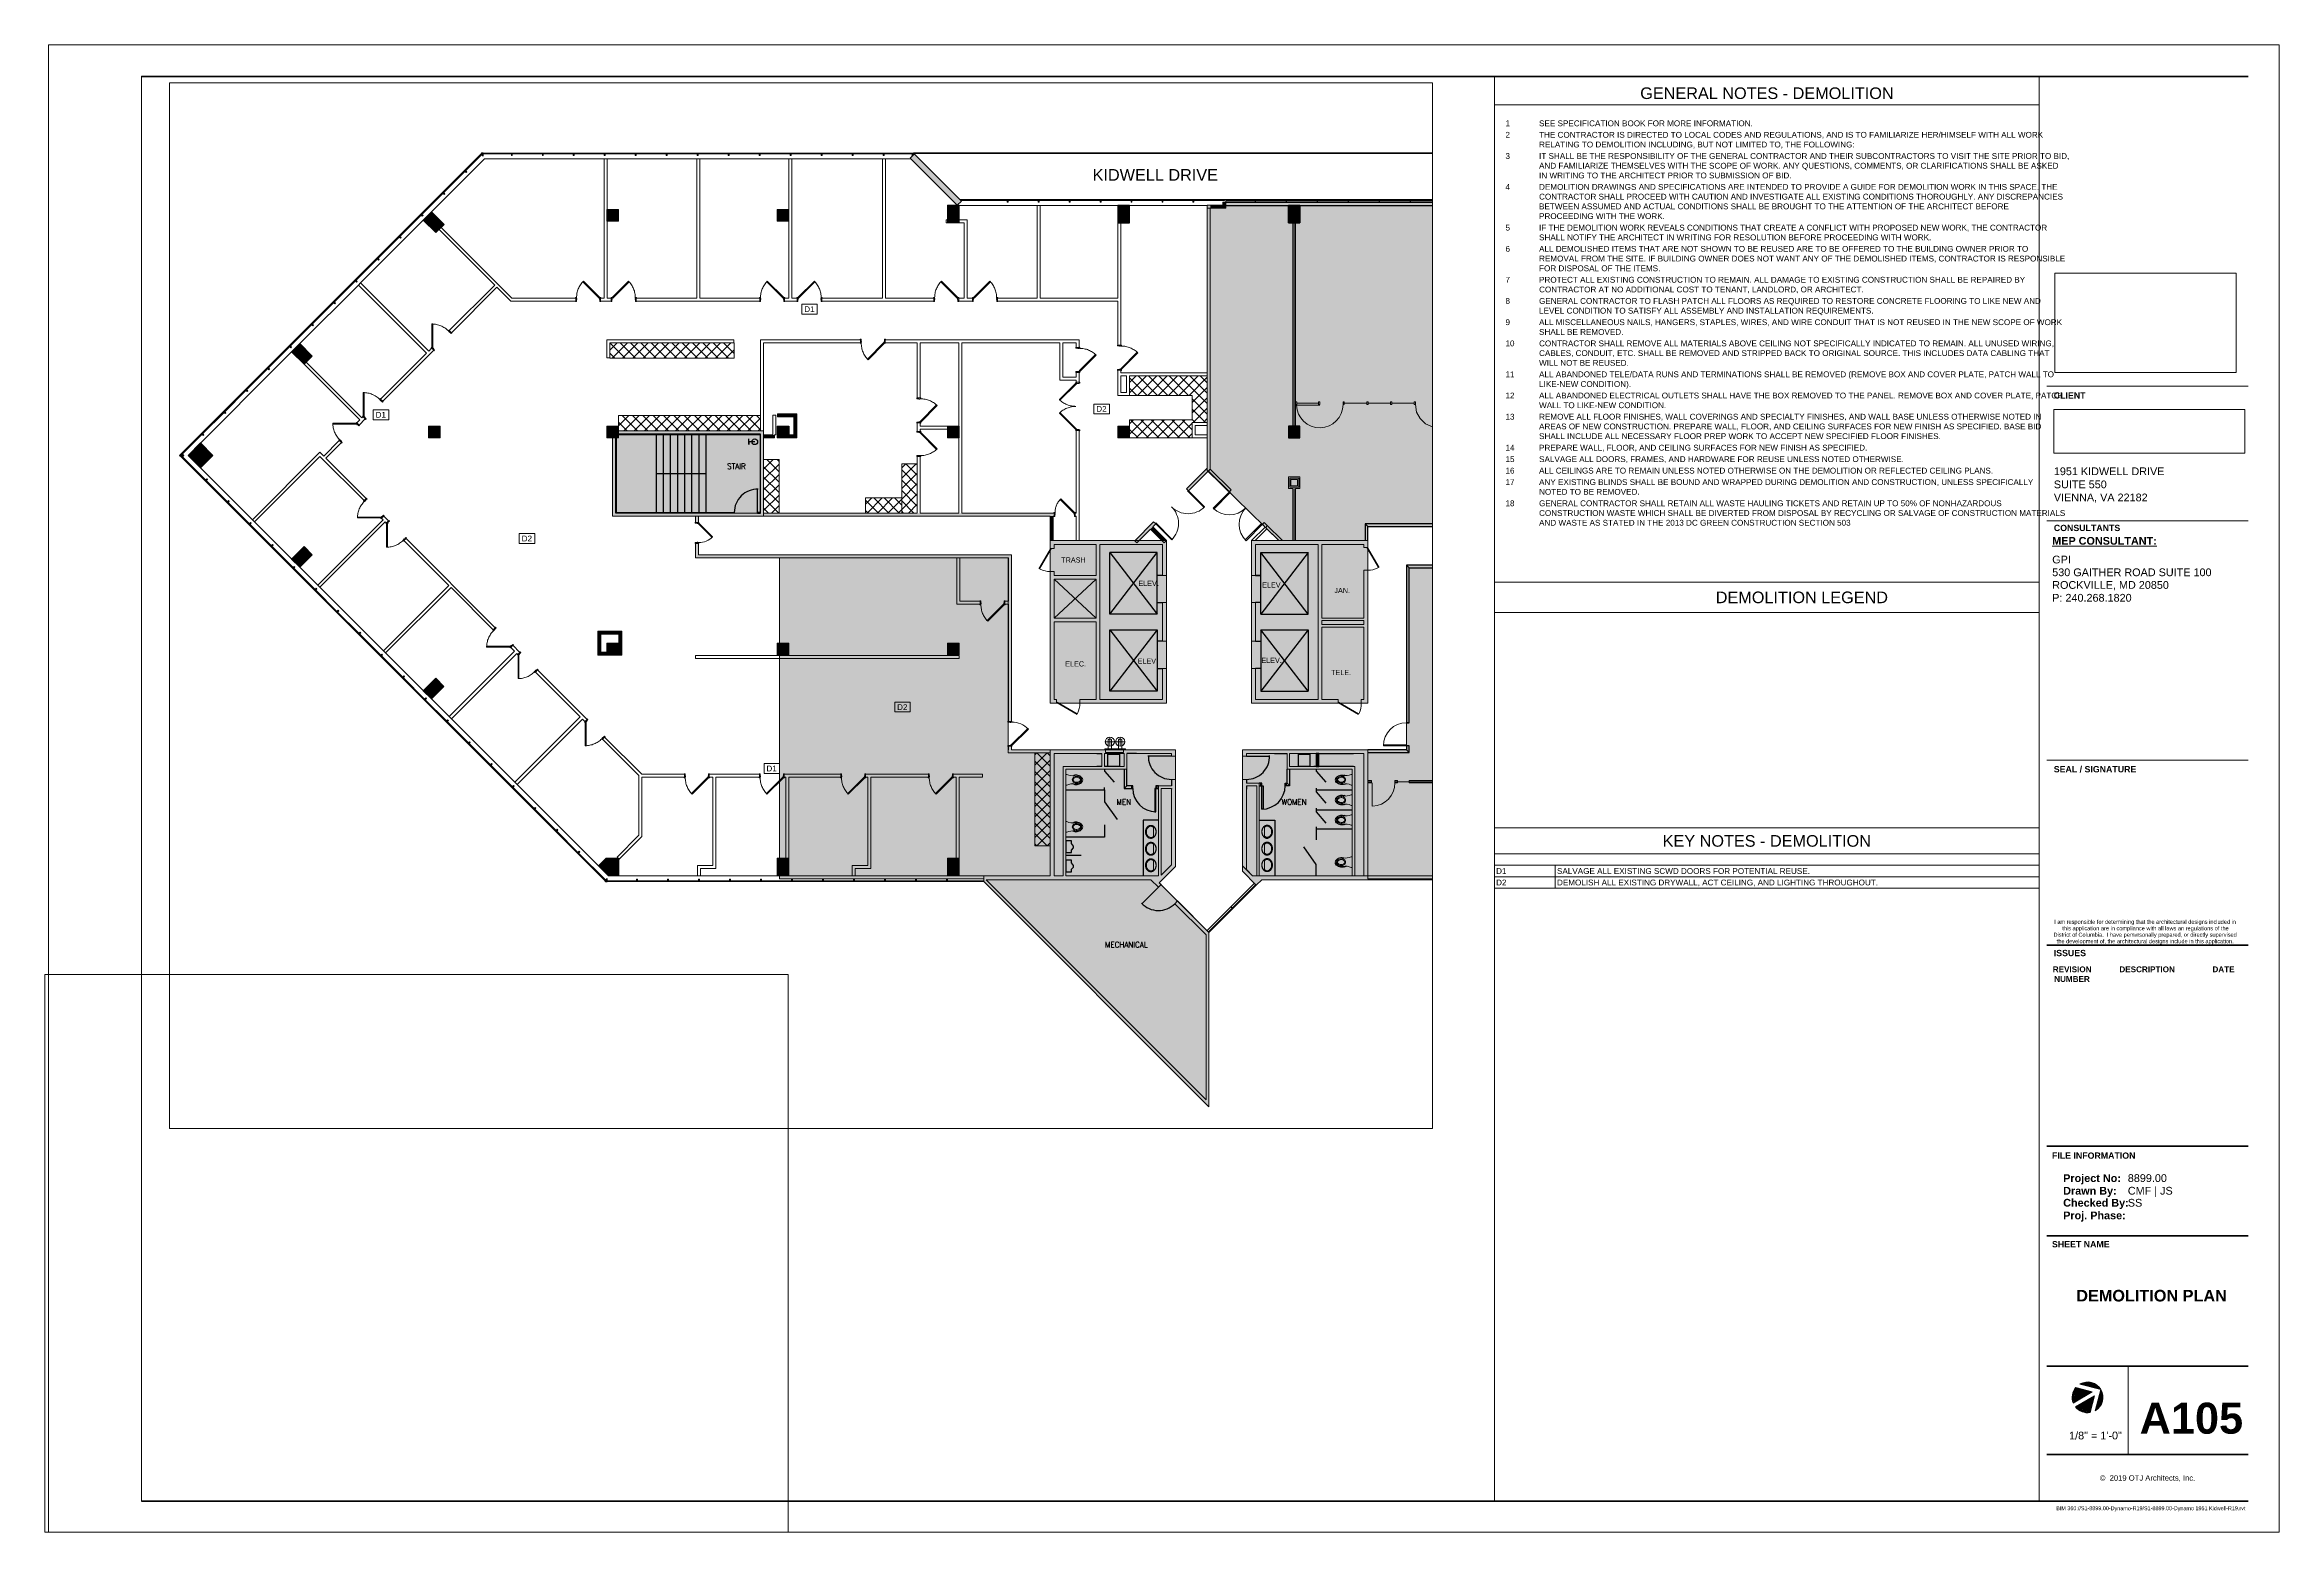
# Paper-space layout 'Layout1' of a CAD drawing. Header units: inches. Extents: x 0 to 36.1, y 0 to 24.
# The model-space entities are those that its viewports show. They can reach past a viewport. Long polylines and large blocks are cut down to what shows.
import ezdxf

# ---------------------------------------------------------------- set-up
doc = ezdxf.new("R2010")
doc.units = ezdxf.units.IN
doc.header["$MEASUREMENT"] = 0
for name, pattern in [('Demolished', [0.1875, 0.125, -0.0625]), ('IMPORT-bb$0$HIDDEN _2_', [0.09375, 0.0625, -0.03125]), ('IMPORT-dp$0$04', [0.5, 0.5, 0, 0, 0])]:
    doc.linetypes.add(name, pattern=pattern)
for name, color, linetype, lineweight in [('A-ANNO-KEYN', 231, 'Continuous', 9), ('A-ANNO-NOTE', 131, 'Continuous', 9), ('A-COLS', 52, 'Continuous', 13), ('A-DETL', 90, 'Continuous', 9), ('A-DETL-GENF', 92, 'Continuous', 9), ('A-DETL-THIN', 151, 'Continuous', 9), ('A-DOOR', 31, 'Demolished', 9), ('A-GLAZ-CURT', 52, 'Continuous', 13), ('A-GLAZ-CWMG', 51, 'Continuous', 13), ('A-WALL', 113, 'Continuous', 13), ('A-WALL-PATT', 111, 'Continuous', 13), ('bb$0$A-0-DOOR-S', 7, 'Continuous', 9), ('bb$0$A-BBASE', 250, 'Continuous', 30), ('bb$0$A-Wall-Patt', 7, 'Continuous', 9), ('dp$0$A-0-DOOR-S', 7, 'Continuous', 9), ('dp$0$A-Door', 7, 'Continuous', 9), ('dp$0$A-Door-exst', 7, 'Continuous', 9), ('dp$0$A-N-GLAS', 7, 'Continuous', 9), ('dp$0$A-N-MULL', 7, 'Continuous', 9), ('dp$0$A-Wall', 250, 'Continuous', 30), ('dp$0$A-WALL-CL04', 7, 'IMPORT-dp$0$04', 9), ('dp$0$A-WALL-EXST', 7, 'Continuous', 9), ('dp$0$A-Wall-Patt', 7, 'Continuous', 9), ('G-ANNO-SCHD', 231, 'Continuous', 9), ('G-ANNO-TEXT', 231, 'Continuous', 9), ('G-ANNO-TTLB', 6, 'Continuous', 9), ('G-ANNO-TTLB-THIN', 151, 'Continuous', 9), ('G-ANNO-TTLB-WIDE', 214, 'Continuous', 50), ('I-WALL', 2, 'Continuous', 13), ('P-SANR-FIXT', 6, 'Continuous', 13), ('Q-CASE', 31, 'Demolished', 9), ('S-COLS', 52, 'Continuous', 13)]:
    doc.layers.add(name, color=color, linetype=linetype, lineweight=lineweight)
doc.layers.add('G-ANNO-NPLT', color=191, linetype='Continuous', plot=False)
doc.styles.add('Arial', font='arial.ttf', dxfattribs={"height": 8.0064})
doc.styles.add('Arial_1', font='arial.ttf', dxfattribs={"height": 9})
doc.styles.add('Arial_2', font='arial.ttf', dxfattribs={"height": 0.064781})
doc.styles.add('Arial_B', font='arialbd.ttf', dxfattribs={"height": 0.09375})
doc.styles.add('Simplex', font='simplex_.ttf', dxfattribs={"width": 0.9, "height": 9})
doc.styles.add('Swis721 Lt BT_1', font='swissl.ttf', dxfattribs={"height": 18})
doc.styles.add('Swis721 Lt BT_2', font='swissl.ttf', dxfattribs={"height": 0.1875})
doc.styles.add('Swis721 Lt BT_3', font='swissl.ttf', dxfattribs={"height": 0.09375})
doc.styles.add('Swis721 Lt BT_4', font='swissl.ttf', dxfattribs={"height": 0.088084})
doc.styles.add('Swis721 Lt BT_5', font='swissl.ttf', dxfattribs={"height": 0.125})
doc.styles.add('Swis721 Lt BT_6', font='swissl.ttf', dxfattribs={"height": 0.0625})
doc.styles.add('Swis721 Lt BT_B', font='', dxfattribs={"height": 0.101562})
doc.styles.add('Swis721 Lt BT_B_1', font='', dxfattribs={"height": 0.125})
doc.styles.add('Swis721 Lt BT_B_2', font='', dxfattribs={"height": 0.5})
doc.styles.add('Swis721 Lt BT_B_3', font='', dxfattribs={"height": 0.1875})
doc.styles.get('Swis721 Lt BT_B').set_extended_font_data('Swis721 Lt BT', bold=True)
doc.styles.get('Swis721 Lt BT_B_1').set_extended_font_data('Swis721 Lt BT', bold=True)
doc.styles.get('Swis721 Lt BT_B_2').set_extended_font_data('Swis721 Lt BT', bold=True)
doc.styles.get('Swis721 Lt BT_B_3').set_extended_font_data('Swis721 Lt BT', bold=True)
picture_1 = doc.add_image_def('image1.png', size_in_pixel=(1695, 390))
picture_2 = doc.add_image_def('image2.jpg', size_in_pixel=(2551, 1396))
pattern_1 = [(45, (0, 0), (-8.01223, 8.01223), []), (135, (0, 0), (-8.01223, -8.01223), [])]

# ---------------------------------------------------------------- blocks, each defined once
blk = doc.blocks.new('Titleblock - 24 x 36 - DC-6820859-DEMOLITION PLAN')
at = {"layer": 'G-ANNO-TTLB'}
h = blk.add_hatch(color=256, dxfattribs=at)
edge = h.paths.add_edge_path(flags=0)
edge.add_line((32.727, 2.345), (32.995, 2.273))
edge.add_line((32.995, 2.273), (32.688, 2.095))
edge.add_arc((32.919, 2.187), 0.249, 140.6073, 201.5435, ccw=False)
h = blk.add_hatch(color=256, dxfattribs=at)
edge = h.paths.add_edge_path(flags=0)
edge.add_line((33.031, 2.209), (32.959, 1.941))
edge.add_arc((32.919, 2.187), 0.249, 218.4565, 279.3927, ccw=False)
edge.add_line((32.724, 2.032), (33.031, 2.209))
h = blk.add_hatch(color=256, dxfattribs=at)
edge = h.paths.add_edge_path(flags=0)
edge.add_line((33.134, 2.311), (32.795, 2.402))
edge.add_arc((32.919, 2.187), 0.249, 30, 120, ccw=False)
h = blk.add_hatch(color=256, dxfattribs=at)
edge = h.paths.add_edge_path(flags=0)
edge.add_line((33.043, 1.971), (33.134, 2.311))
edge.add_arc((32.919, 2.187), 0.249, -60, 30, ccw=False)
at = {"layer": 'A-ANNO-NOTE'}
for p, q in [((32.688, 2.095), (32.995, 2.273)), ((32.995, 2.273), (32.688, 2.095)), ((32.688, 2.095), (32.995, 2.273)), ((32.724, 2.032), (33.031, 2.209)), ((33.031, 2.209), (32.724, 2.032)), ((33.031, 2.209), (32.724, 2.032)), ((32.727, 2.345), (32.995, 2.273)), ((32.995, 2.273), (32.727, 2.345)), ((32.995, 2.273), (32.727, 2.345)), ((32.795, 2.402), (33.134, 2.311)), ((33.134, 2.311), (32.795, 2.402)), ((32.795, 2.402), (33.134, 2.311)), ((32.959, 1.941), (33.031, 2.209)), ((33.031, 2.209), (32.959, 1.941)), ((32.959, 1.941), (33.031, 2.209)), ((33.134, 2.311), (33.043, 1.971)), ((33.043, 1.971), (33.134, 2.311)), ((33.134, 2.311), (33.043, 1.971))]:
    blk.add_line(p, q, dxfattribs=at)
for start, end in [(140.6073, 201.5435), (140.6073, 201.5435), (140.6073, 201.5435), (30, 120), (30, 120), (30, 120), (300, 30), (300, 30), (300, 30), (218.4565, 279.3927), (218.4565, 279.3927), (218.4565, 279.3927)]:
    blk.add_arc((32.919, 2.187), 0.249, start, end, dxfattribs=at)
at = {"layer": 'G-ANNO-TTLB'}
for p, q in [((0.012, 24.012), (0.012, 0.012)), ((36.013, 24.012), (0.012, 24.012)), ((36.013, 0.012), (36.013, 24.012)), ((32.262, 18.502), (35.512, 18.502)), ((32.262, 18.502), (35.512, 18.502)), ((0.012, 0.012), (36.013, 0.012))]:
    blk.add_line(p, q, dxfattribs=at)
at = {"layer": 'G-ANNO-TTLB-THIN'}
for p, q in [((32.262, 16.331), (35.512, 16.331)), ((32.262, 12.47), (35.512, 12.47)), ((33.575, 2.69), (33.575, 1.262))]:
    blk.add_line(p, q, dxfattribs=at)
at = {"layer": 'G-ANNO-TTLB-WIDE'}
for p, q in [((35.512, 23.502), (1.512, 23.502)), ((32.262, 9.481), (35.512, 9.481)), ((35.512, 6.238), (32.262, 6.238)), ((35.512, 4.791), (32.262, 4.791)), ((32.262, 2.69), (35.512, 2.69)), ((32.262, 1.262), (35.512, 1.262)), ((1.512, 0.512), (32.262, 0.512)), ((32.262, 0.512), (35.512, 0.512))]:
    blk.add_line(p, q, dxfattribs=at)
at = {"layer": 'G-ANNO-TTLB', "attachment_point": 1}
for s, insert, char_height, width, style in [('CLIENT', (32.373, 18.405), 0.1016, 0.57128, 'Swis721 Lt BT_B'), ('CONSULTANTS', (32.374, 16.266), 0.10156, 1.19938, 'Swis721 Lt BT_B'), ('\\LMEP CONSULTANT:', (32.348, 16.07), 0.125, 1.94425, 'Swis721 Lt BT_B_1'), ('SEAL / SIGNATURE', (32.373, 12.373), 0.10156, 1.48344, 'Swis721 Lt BT_B'), ('I am responsible for determining that the architectural designs included in ', (32.38, 9.892), 0.06478, 3.51922, 'Arial_2'), ('this application are in compliance with all laws an regulations of the ', (32.51, 9.788), 0.06478, 3.20991, 'Arial_2'), ('District of Columbia.  I have pemvrsonally prepared, or directly supervised ', (32.369, 9.684), 0.06478, 3.53184, 'Arial_2'), ('ISSUES', (32.373, 9.407), 0.1016, 0.58075, 'Swis721 Lt BT_B'), ('the development of, the architectural designs include in this application.', (32.421, 9.579), 0.06478, 3.39297, 'Arial_2'), ('REVISION', (32.357, 9.14), 0.0937, 0.76381, 'Arial_B'), ('DESCRIPTION', (33.432, 9.14), 0.09375, 1.09838, 'Arial_B'), ('DATE', (34.934, 9.14), 0.0937, 0.43556, 'Arial_B'), ('NUMBER', (32.38, 8.984), 0.0937, 0.71016, 'Arial_B'), ('FILE INFORMATION', (32.344, 6.138), 0.10156, 1.51816, 'Swis721 Lt BT_B'), ('Project No:', (32.525, 5.786), 0.125, 1.05103, 'Swis721 Lt BT_B_1'), ('Drawn By:', (32.525, 5.583), 0.125, 0.96581, 'Swis721 Lt BT_B_1'), ('Checked By:', (32.525, 5.389), 0.125, 1.20253, 'Swis721 Lt BT_B_1'), ('Proj. Phase:', (32.525, 5.185), 0.125, 1.13625, 'Swis721 Lt BT_B_1'), ('SHEET NAME', (32.344, 4.708), 0.1016, 1.04156, 'Swis721 Lt BT_B'), ('©  2019 OTJ Architects, Inc.', (33.116, 0.93), 0.08808, 1.85587, 'Swis721 Lt BT_4')]:
    blk.add_mtext(s, dxfattribs=dict(at, insert=insert, char_height=char_height, width=width, style=style))
at = {"layer": 'G-ANNO-TTLB'}
image = blk.add_image(picture_2, insert=(32.391, 18.726), size_in_units=(2.926, 1.601), dxfattribs=at)
image.dxf.flags = 7
image = blk.add_image(picture_1, insert=(32.373, 17.42), size_in_units=(3.082, 0.709), dxfattribs=at)
image.dxf.flags = 7
blk = doc.blocks.new('1951 Kidwell_Linked_dwg_bb$0$CS_SNG30-7240414-5TH FLOOR DEMOLITION')
at = {"layer": 'bb$0$A-0-DOOR-S'}
blk.add_arc((160, -84), 36, 334.2307, 0, dxfattribs=at)
at = {"layer": 'bb$0$A-BBASE'}
for p, q in [((160.562, -83.026), (191.739, -101.026)), ((191.739, -101.026), (160.562, -83.026))]:
    blk.add_line(p, q, dxfattribs=at)
blk = doc.blocks.new('1951 Kidwell_Linked_dwg_bb$0$CS_SNG30-7240415-5TH FLOOR DEMOLITION')
at = {"layer": 'bb$0$A-0-DOOR-S'}
blk.add_arc((596, -84), 36, 334.2307, 0, dxfattribs=at)
at = {"layer": 'bb$0$A-BBASE'}
for p, q in [((596.563, -83.026), (627.739, -101.026)), ((627.739, -101.026), (596.563, -83.026))]:
    blk.add_line(p, q, dxfattribs=at)
blk = doc.blocks.new('1951 Kidwell_Linked_dwg_bb$0$CS_SNG30-7240416-5TH FLOOR DEMOLITION')
at = {"layer": 'bb$0$A-0-DOOR-S'}
blk.add_arc((150, 156), 36, 244.2307, 270, dxfattribs=at)
at = {"layer": 'bb$0$A-BBASE'}
for p, q in [((150.974, 155.438), (132.974, 124.261)), ((132.974, 124.261), (150.974, 155.438))]:
    blk.add_line(p, q, dxfattribs=at)
blk = doc.blocks.new('1951 Kidwell_Linked_dwg_bb$0$CS_SNG30-7240417-5TH FLOOR DEMOLITION')
at = {"layer": 'bb$0$A-0-DOOR-S'}
blk.add_arc((642, 158), 36, 270, 295.7693, dxfattribs=at)
at = {"layer": 'bb$0$A-BBASE'}
for p, q in [((641.026, 157.438), (659.026, 126.261)), ((659.026, 126.261), (641.026, 157.438))]:
    blk.add_line(p, q, dxfattribs=at)
blk = doc.blocks.new('1951 Kidwell_Linked_dwg_bb$0$DR1H901-7240418-5TH FLOOR DEMOLITION')
at = {"layer": 'bb$0$A-BBASE'}
blk.add_line((-303.5, 211.5), (-303.5, 247.5), dxfattribs=at)
blk.add_arc((-303.5, 211.5), 36, 88.293, 180, dxfattribs=at)
blk = doc.blocks.new('1951 Kidwell_Linked_dwg_bb$0$DR1H901-7240419-5TH FLOOR DEMOLITION')
at = {"layer": 'bb$0$A-BBASE'}
blk.add_line((317.643, -369.014), (292.187, -394.47), dxfattribs=at)
blk.add_arc((317.643, -369.014), 36, 223.293, 315, dxfattribs=at)
blk = doc.blocks.new('1951 Kidwell_Linked_dwg_bb$0$URINAL1-7240420-5TH FLOOR DEMOLITION')
at = {"layer": 'bb$0$A-BBASE', "flags": 128}
blk.add_lwpolyline([(12, 1), (9, 5), (9, 9), (0, 9), (0, -9), (9, -9), (9, -5), (12, -1.5)], close=True, dxfattribs=at)
blk = doc.blocks.new('1951 Kidwell_Linked_dwg_bb$0$TOILET3-7240421-5TH FLOOR DEMOLITION')
at = {"layer": 'bb$0$A-BBASE'}
for p, q in [((10.702, 6.275), (12.318, 6.841)), ((12.318, -6.841), (10.974, -6.37))]:
    blk.add_line(p, q, dxfattribs=at)
for centre, radius, start, end in [((15.715, -3.116), 10.521, 90, 108.8354), ((16.245, -0.625), 8.047, 71.1646, 93.7754), ((15.159, -6.527), 14.012, 57.6462, 74.7553), ((16.238, -3.983), 11.293, 43.2399, 55.3641), ((16.238, -3.983), 11.293, 36.0611, 36.6344), ((20.069, 0), 5.931, 24.8834, 26.7012), ((16.238, 3.983), 11.293, 304.6359, 314.9712), ((15.703, 5.914), 13.203, 284.9626, 301.7838), ((15.715, 3.116), 10.521, 251.1646, 270), ((15.715, 3.116), 10.521, 270, 288.8354)]:
    blk.add_arc(centre, radius, start, end, dxfattribs=at)
blk = doc.blocks.new('1951 Kidwell_Linked_dwg_bb$0$TOILET3-V1-5TH FLOOR DEMOLITION')
at = {"layer": 'bb$0$A-BBASE'}
for p, q in [((11.218, 6.455), (12.318, 6.841)), ((12.318, -6.841), (10.459, -6.189))]:
    blk.add_line(p, q, dxfattribs=at)
for centre, radius, start, end in [((15.715, -3.116), 10.521, 90, 108.8354), ((16.245, -0.625), 8.047, 71.1646, 93.7754), ((15.159, -6.527), 14.012, 57.6462, 74.7553), ((16.238, -3.983), 11.293, 50.3757, 55.3641), ((20.069, 0), 5.931, 333.2988, 337.8297), ((16.238, 3.983), 11.293, 304.6359, 323.9389), ((15.703, 5.914), 13.203, 284.9626, 301.7838), ((15.715, 3.116), 10.521, 251.1646, 270), ((15.715, 3.116), 10.521, 270, 288.8354)]:
    blk.add_arc(centre, radius, start, end, dxfattribs=at)
blk = doc.blocks.new('1951 Kidwell_Linked_dwg_bb$0$DR1H901-7240422-5TH FLOOR DEMOLITION')
at = {"layer": 'bb$0$A-BBASE'}
blk.add_line((338, -166), (302, -166), dxfattribs=at)
blk.add_arc((338, -166), 36, 178.293, 270, dxfattribs=at)
blk = doc.blocks.new('1951 Kidwell_Linked_dwg_bb$0$DR1H901-7240423-5TH FLOOR DEMOLITION')
at = {"layer": 'bb$0$A-BBASE'}
blk.add_line((454, -166), (490, -166), dxfattribs=at)
blk.add_arc((454, -166), 36, 270, 1.707, dxfattribs=at)
blk = doc.blocks.new('1951 Kidwell_Linked_dwg_bb$0$TOILET3-7240424-5TH FLOOR DEMOLITION')
at = {"layer": 'bb$0$A-BBASE'}
for p, q in [((11.056, 6.398), (12.318, 6.841)), ((12.318, -6.841), (10.621, -6.246))]:
    blk.add_line(p, q, dxfattribs=at)
for centre, radius, start, end in [((15.715, -3.116), 10.521, 90, 108.8354), ((16.245, -0.625), 8.047, 71.1646, 93.7754), ((15.159, -6.527), 14.012, 57.6462, 74.7553), ((16.238, -3.983), 11.293, 45.7126, 55.3641), ((16.238, 3.983), 11.293, 304.6359, 323.9389), ((20.069, 0), 5.931, 333.2988, 336.0226), ((15.703, 5.914), 13.203, 284.9626, 301.7838), ((15.715, 3.116), 10.521, 251.1646, 270), ((15.715, 3.116), 10.521, 270, 288.8354)]:
    blk.add_arc(centre, radius, start, end, dxfattribs=at)
blk = doc.blocks.new('1951 Kidwell_Linked_dwg_bb$0$TOILET3-V2-5TH FLOOR DEMOLITION')
at = {"layer": 'bb$0$A-BBASE'}
blk.add_line((12.318, -6.841), (9.511, -5.856), dxfattribs=at)
for centre, radius, start, end in [((15.715, -3.116), 10.521, 90, 105.3532), ((20.069, 0), 5.931, 333.2988, 348.2533), ((16.238, 3.983), 11.293, 304.6359, 323.9389), ((15.703, 5.914), 13.203, 284.9626, 301.7838), ((15.715, 3.116), 10.521, 251.1646, 270), ((15.715, 3.116), 10.521, 270, 288.8354)]:
    blk.add_arc(centre, radius, start, end, dxfattribs=at)
blk = doc.blocks.new('1951 Kidwell_Linked_dwg_bb$0$TOILET3-V3-5TH FLOOR DEMOLITION')
at = {"layer": 'bb$0$A-BBASE'}
for p, q in [((11.592, 6.587), (12.318, 6.841)), ((12.318, -6.841), (10.117, -6.069))]:
    blk.add_line(p, q, dxfattribs=at)
for centre, radius, start, end in [((15.715, -3.116), 10.521, 90, 108.8354), ((16.245, -0.625), 8.047, 71.1646, 93.7754), ((15.159, -6.527), 14.012, 73.4837, 74.7553), ((20.069, 0), 5.931, 333.2988, 341.6334), ((16.238, 3.983), 11.293, 304.6359, 323.9389), ((15.703, 5.914), 13.203, 284.9626, 301.7838), ((15.715, 3.116), 10.521, 251.1646, 270), ((15.715, 3.116), 10.521, 270, 288.8354)]:
    blk.add_arc(centre, radius, start, end, dxfattribs=at)
blk = doc.blocks.new('1951 Kidwell_Linked_dwg_bb$0$TOILET3-V4-5TH FLOOR DEMOLITION')
at = {"layer": 'bb$0$A-BBASE'}
for p, q in [((10.624, 6.247), (12.318, 6.841)), ((12.318, -6.841), (11.053, -6.397))]:
    blk.add_line(p, q, dxfattribs=at)
for centre, radius, start, end in [((15.715, -3.116), 10.521, 90, 108.8354), ((16.245, -0.625), 8.047, 71.1646, 93.7754), ((15.159, -6.527), 14.012, 57.6462, 74.7553), ((16.238, -3.983), 11.293, 36.0611, 55.3641), ((20.069, 0), 5.931, 24.0101, 26.7012), ((16.238, 3.983), 11.293, 304.6359, 314.2874), ((15.703, 5.914), 13.203, 284.9626, 301.7838), ((15.715, 3.116), 10.521, 251.1646, 270), ((15.715, 3.116), 10.521, 270, 288.8354)]:
    blk.add_arc(centre, radius, start, end, dxfattribs=at)
blk = doc.blocks.new('1951 Kidwell_Linked_dwg_bb-7240425-5TH FLOOR DEMOLITION')
at = {"layer": 'bb$0$A-BBASE'}
for points in [[(-63.76, 763.75), (-60.755, 766.755), (-62, 768), (-62.442, 766.932)], [(537, 660), (537, 687.25), (519, 687.25), (519, 660)], [(259.625, 660), (273, 660), (273, 660.125), (255, 660.125), (255, 660)], [(-255, 327), (-255, 345), (-255.102, 345), (-255.102, 327)], [(537, 327), (537, 345), (519, 345), (519, 327)], [(-480.84, 332.5), (-299.5, 332.5), (-299, 333), (-519, 333), (-519, 332.5)], [(-299, 211), (-299, 333), (-299.5, 332.5), (-299.5, 211.5)], [(-523, 211), (-523, 327), (-522.5, 327), (-522.5, 211.5)], [(-1166.357, 280.731), (-1147.088, 300), (-1166.357, 319.269), (-1185.626, 300), (-1183.358, 297.732)], [(-394.875, 210.625), (-523, 210.625), (-523, 211), (-522.5, 211.5), (-339.5, 211.5), (-339.5, 210.625)], [(-299, 210.625), (-299, 211), (-299.5, 211.5), (-303.5, 211.5), (-303.5, 210.625)], [(-534.376, -351.25), (-549.813, -335.813), (-538, -324), (-519, -324), (-526.678, -337.608)], [(-519, -351.25), (-534.376, -351.25), (-519, -324), (-519, -337.608)]]:
    blk.add_hatch(color=256, dxfattribs=at).paths.add_polyline_path(points, flags=0)
for p, q in [((-62, 768), (-62.442, 766.932)), ((-60.755, 766.755), (-62, 768)), ((-62.442, 766.932), (-63.76, 763.75)), ((-63.76, 763.75), (-60.755, 766.755)), ((-63.76, 766.75), (-62.518, 766.75)), ((-63.76, 764), (-63.657, 764)), ((742.085, 696), (422, 696)), ((468, 692), (468, 696)), ((516, 692), (516, 696)), ((564, 692), (564, 696)), ((612, 692), (612, 696)), ((660, 692), (660, 696)), ((708, 692), (708, 696)), ((422, 694.75), (742.085, 694.75)), ((422, 692), (742.085, 692)), ((422, 687.25), (742.085, 687.25)), ((537, 687.25), (519, 687.25)), ((519, 687.25), (519, 660)), ((537, 660), (537, 687.25)), ((273, 660.125), (255, 660.125)), ((255, 660.125), (255, 660)), ((255, 660), (255, 660.125)), ((255, 660), (259.625, 660)), ((259.625, 660), (273, 660)), ((273, 660), (273, 660.125)), ((519, 660), (537, 660)), ((-255, 345), (-255.102, 345)), ((-255.102, 345), (-255.102, 327)), ((-255, 327), (-255, 345)), ((537, 345), (519, 345)), ((519, 345), (519, 327)), ((537, 327), (537, 345)), ((-299, 333), (-519, 333)), ((-519, 333), (-519, 332.5)), ((-299.5, 332.5), (-299, 333)), ((-299, 333), (-299.5, 332.5)), ((-299, 211), (-299, 333)), ((-519, 332.5), (-480.84, 332.5)), ((-480.84, 332.5), (-299.5, 332.5)), ((-460.5, 332.5), (-460.5, 211.5)), ((-449.5, 332.5), (-449.5, 211.5)), ((-438.5, 332.5), (-438.5, 211.5)), ((-427.5, 332.5), (-427.5, 211.5)), ((-416.5, 332.5), (-416.5, 211.5)), ((-405.5, 332.5), (-405.5, 211.5)), ((-394.5, 332.5), (-394.5, 211.5)), ((-383.5, 332.5), (-383.5, 211.5)), ((-299.5, 332.5), (-299.5, 211.5)), ((-523, 211), (-523, 327)), ((-523, 327), (-522.5, 327)), ((-522.5, 327), (-522.5, 211.5)), ((-255.102, 327), (-255, 327)), ((-255.102, 327), (-255, 327)), ((519, 327), (537, 327)), ((-1166.357, 319.269), (-1185.626, 300)), ((-1147.088, 300), (-1166.357, 319.269)), ((-1185.626, 300), (-1183.358, 297.732)), ((-1166.357, 280.731), (-1147.088, 300)), ((-1183.358, 297.732), (-1166.357, 280.731)), ((-460.5, 272), (-383.5, 272)), ((-522.5, 211.5), (-523, 211)), ((-523, 211), (-522.5, 211.5)), ((-522.5, 211.5), (-339.5, 211.5)), ((-339.5, 211.5), (-339.5, 210.625)), ((-299.5, 211.5), (-303.5, 211.5)), ((-303.5, 211.5), (-303.5, 210.625)), ((-299.5, 211.5), (-299, 211)), ((-299, 211), (-299.5, 211.5)), ((-523, 210.625), (-523, 211)), ((-394.875, 210.625), (-523, 210.625)), ((-339.5, 210.625), (-394.875, 210.625)), ((-303.5, 210.625), (-299, 210.625)), ((-299, 210.625), (-299, 211)), ((324, 114), (315.622, 114)), ((476.378, 114), (468, 114)), ((156, 108), (221, 48)), ((156, 48), (221, 108)), ((315.622, 72), (324, 72)), ((476.378, 72), (468, 72)), ((315.622, 29.817), (315.622, -65.301)), ((549.418, 29.817), (476.378, -65.301)), ((324, 12), (315.622, 12)), ((468, 12), (476.378, 12)), ((315.622, -30), (324, -30)), ((476.378, -30), (468, -30)), ((562, -162), (562, -182)), ((566, -182), (566, -162)), ((234, -218.25), (234, -214.319)), ((562, -218.25), (618, -218.25)), ((562, -249.25), (618, -249.25)), ((562, -275.25), (562, -295.75)), ((562, -278.25), (618, -278.25)), ((198, -319.75), (174, -319.75)), ((-549.813, -335.813), (-538, -324)), ((-538, -324), (-519, -324)), ((-534.376, -351.25), (-519, -324)), ((-519, -324), (-526.678, -337.608)), ((-519, -324), (-519, -337.608)), ((-534.376, -351.25), (-549.813, -335.813)), ((-526.678, -337.608), (-534.376, -351.25)), ((-519, -337.608), (-519, -351.25)), ((-519, -351.25), (-534.376, -351.25)), ((466.534, -362.694), (393.172, -436.057)), ((468.478, -364.639), (395.116, -438.001)), ((469.362, -365.523), (396, -438.885)), ((429.853, -399.376), (432.681, -402.204))]:
    blk.add_line(p, q, dxfattribs=at)
at = {"layer": 'bb$0$A-BBASE', "color": 10, "linetype": 'IMPORT-bb$0$HIDDEN _2_', "lineweight": 70}
blk.add_line((-62, 768), (742.085, 768), dxfattribs=at)
at = {"layer": 'bb$0$A-BBASE', "flags": 128}
for points in [[(-60.755, 766.755), (-62, 768), (-63.76, 763.75)], [(-62.725, 768), (-62, 768), (-63.657, 764)], [(537, 687.25), (537, 660), (519, 660), (519, 687.25)], [(273, 660.125), (273, 660), (259.625, 660)], [(-255, 331.625), (-255, 345), (-255.102, 345)], [(-519, 332.5), (-299.5, 332.5), (-299.5, 211.5), (-303.5, 211.5), (-303.5, 210.625)], [(-522.5, 327), (-522.5, 211.5), (-339.5, 211.5), (-339.5, 210.625)], [(-307.669, 321.127), (-316.797, 321.127), (-316.797, 316.722), (-316.797, 325.531)], [(-1166.357, 280.731), (-1147.088, 300), (-1166.357, 319.269)], [(242.582, 54.183), (315.622, 149.301), (242.582, 149.301)], [(315.622, 54.183), (242.582, 54.183), (242.582, 149.301), (315.622, 54.183), (315.622, 149.301)], [(549.418, 54.183), (549.418, 149.301), (476.378, 54.183), (476.378, 149.301)], [(476.378, 54.183), (549.418, 54.183), (476.378, 149.301), (549.418, 149.301)], [(242.582, 29.817), (315.622, 29.817), (242.582, -65.301), (242.582, 29.817), (315.622, -65.301), (242.582, -65.301)], [(476.378, 29.817), (549.418, 29.817), (549.418, -65.301), (476.378, 29.817), (476.378, -65.301), (549.418, -65.301)], [(234, -186), (234, -189), (249.045, -206.276)], [(264.5, -186), (264.5, -216), (276.345, -216), (276.345, -212), (268.5, -212), (268.5, -186)], [(521, -186), (521, -212), (515.509, -212), (515.509, -208), (517, -208), (517, -186)], [(562, -186), (562, -189), (577.045, -206.276)], [(474, -212), (476.509, -212), (476.509, -208), (474, -208)], [(318, -212), (315.345, -212), (313.845, -212), (313.845, -216), (315.345, -216), (315.345, -212), (315.345, -216), (318, -216)], [(562, -215.25), (562, -221.25), (577.045, -238.526)], [(174, -218.25), (234, -218.25), (234, -236.5), (253.955, -264.101)], [(562, -246.25), (562, -252.25), (577.045, -269.526)], [(318, -265), (294, -265), (294, -351.25)], [(474, -265), (498, -265), (498, -351.25)], [(234, -272.25), (234, -291.25), (174, -291.25)], [(562, -351.25), (562, -333.75), (542.743, -306.149)], [(-549.813, -335.813), (-538, -324), (-519, -324), (-519, -351.25)]]:
    blk.add_lwpolyline(points, dxfattribs=at)
for points in [[(537, 327), (537, 345), (519, 345), (519, 327)], [(239.529, -162.776), (257.529, -162.776), (257.529, -181.776), (239.529, -181.776)], [(534.441, -162.688), (552.441, -162.688), (552.441, -181.688), (534.441, -181.688)], [(478.009, -208), (476.509, -208), (476.509, -212), (478.009, -212)], [(514.009, -208), (515.509, -208), (515.509, -212), (514.009, -212)], [(277.845, -212), (276.345, -212), (276.345, -216), (277.845, -216)], [(478.009, -212), (479.759, -212), (479.759, -248), (478.009, -248)], [(313.845, -216), (312.095, -216), (312.095, -252), (313.845, -252)]]:
    blk.add_lwpolyline(points, close=True, dxfattribs=at)
at = {"layer": 'bb$0$A-BBASE'}
blk.add_circle((-307.669, 321.127), 4.418, dxfattribs=at)
for centre, radius, start, end in [((478.009, -212), 36, 270, 360), ((313.845, -216), 36, 180, 270), ((485.823, -288.917), 4.17, 246.3271, 270), ((485.823, -288.917), 4.17, 270, 288.5813)]:
    blk.add_arc(centre, radius, start, end, dxfattribs=at)
at = {"layer": 'bb$0$A-Wall-Patt'}
for p, q in [((476.509, -208), (476.509, -212)), ((515.509, -212), (515.509, -208)), ((276.345, -212), (276.345, -216)), ((315.345, -216), (315.345, -212))]:
    blk.add_line(p, q, dxfattribs=at)
at = {"layer": 'bb$0$A-Wall-Patt', "flags": 128}
for points in [[(517, -208), (521, -212)], [(264.5, -216), (268.5, -212)]]:
    blk.add_lwpolyline(points, close=True, dxfattribs=at)
for name, p in [('1951 Kidwell_Linked_dwg_bb$0$DR1H901-7240418-5TH FLOOR DEMOLITION', (0, 0)), ('1951 Kidwell_Linked_dwg_bb$0$CS_SNG30-7240417-5TH FLOOR DEMOLITION', (0, 0)), ('1951 Kidwell_Linked_dwg_bb$0$CS_SNG30-7240416-5TH FLOOR DEMOLITION', (0, 0)), ('1951 Kidwell_Linked_dwg_bb$0$CS_SNG30-7240414-5TH FLOOR DEMOLITION', (0, 0)), ('1951 Kidwell_Linked_dwg_bb$0$CS_SNG30-7240415-5TH FLOOR DEMOLITION', (0, 0)), ('1951 Kidwell_Linked_dwg_bb$0$DR1H901-7240422-5TH FLOOR DEMOLITION', (0, 0)), ('1951 Kidwell_Linked_dwg_bb$0$DR1H901-7240423-5TH FLOOR DEMOLITION', (0, 0)), ('1951 Kidwell_Linked_dwg_bb$0$TOILET3-V1-5TH FLOOR DEMOLITION', (174.182, -202.666)), ('1951 Kidwell_Linked_dwg_bb$0$TOILET3-7240421-5TH FLOOR DEMOLITION', (174.182, -275.517)), ('1951 Kidwell_Linked_dwg_bb$0$URINAL1-7240420-5TH FLOOR DEMOLITION', (174.195, -306.335)), ('1951 Kidwell_Linked_dwg_bb$0$URINAL1-7240420-5TH FLOOR DEMOLITION', (174.195, -336.226)), ('1951 Kidwell_Linked_dwg_bb$0$DR1H901-7240419-5TH FLOOR DEMOLITION', (0, 0))]:
    blk.add_blockref(name, p)
at = {"extrusion": (0, 0, -1), "zscale": -1}
for name, p in [('1951 Kidwell_Linked_dwg_bb$0$TOILET3-V3-5TH FLOOR DEMOLITION', (-617.818, -202.666)), ('1951 Kidwell_Linked_dwg_bb$0$TOILET3-V4-5TH FLOOR DEMOLITION', (-617.818, -233.884)), ('1951 Kidwell_Linked_dwg_bb$0$TOILET3-7240424-5TH FLOOR DEMOLITION', (-617.818, -264.884)), ('1951 Kidwell_Linked_dwg_bb$0$TOILET3-V2-5TH FLOOR DEMOLITION', (-617.818, -330.517))]:
    blk.add_blockref(name, p, dxfattribs=at)
at = {"layer": 'bb$0$A-BBASE', "color": 7, "attachment_point": 2}
for s, insert, char_height, width, line_spacing_factor, style in [('STAIR', (-336, 287.513), 9, 40.02869, 1.125731, 'Simplex'), ('TRASH', (186.071, 141.987), 8.0064, 45.188, 0.941778, 'Arial'), ('ELEV.', (302.509, 105.741), 8.0064, 37.9344, 0.941778, 'Arial'), ('ELEV.', (494.253, 103.285), 8.0064, 37.9344, 0.941778, 'Arial'), ('JAN.', (602.417, 94.732), 8.0064, 28.9164, 0.941778, 'Arial'), ('ELEV.', (493.024, -13.416), 8.0064, 37.9344, 0.941778, 'Arial'), ('ELEV.', (301.28, -14.645), 8.0064, 37.9344, 0.941778, 'Arial'), ('ELEC.', (189.429, -18.967), 8.0064, 38.62055, 0.941778, 'Arial'), ('TELE.', (600.625, -32.339), 8.0064, 37.15022, 0.941778, 'Arial'), ('MEN', (264, -232.487), 9, 29.28928, 1.125731, 'Simplex'), ('WOMEN', (528, -232.487), 9, 50.00874, 1.125731, 'Simplex'), ('MECHANICAL', (268, -453.487), 9, 92.64092, 1.125731, 'Simplex')]:
    blk.add_mtext(s, dxfattribs=dict(at, insert=insert, char_height=char_height, width=width, line_spacing_factor=line_spacing_factor, style=style))
blk = doc.blocks.new('1951 Kidwell_Linked_dwg_dp$0$CS_SNG90-7240428-5TH FLOOR DEMOLITION')
at = {"layer": 'dp$0$A-0-DOOR-S'}
blk.add_arc((648.006, -207.472), 36, 272.6867, 0, dxfattribs=at)
at = {"layer": 'dp$0$A-Door-exst'}
for p, q in [((648.85, -207.472), (648.85, -243.472)), ((648.85, -243.472), (648.85, -207.472))]:
    blk.add_line(p, q, dxfattribs=at)
blk = doc.blocks.new('1951 Kidwell_Linked_dwg_dp$0$CS_SG180-7240435-5TH FLOOR DEMOLITION')
at = {"layer": 'dp$0$A-0-DOOR-S'}
blk.add_arc((567.689, 378.783), 36.005, 181.3504, 359.9924, dxfattribs=at)
at = {"layer": 'dp$0$A-Door-exst'}
for p, q in [((567.694, 377.934), (531.694, 377.934)), ((531.694, 377.934), (567.694, 377.934))]:
    blk.add_line(p, q, dxfattribs=at)
blk = doc.blocks.new('1951 Kidwell_Linked_dwg_dp$0$CS_SG180-7240436-5TH FLOOR DEMOLITION')
at = {"layer": 'dp$0$A-0-DOOR-S'}
blk.add_arc((751.725, 378.783), 36.005, 180.0076, 254.4328, dxfattribs=at)
blk = doc.blocks.new('1951 Kidwell_Linked_dwg_bb$0$CS_SNG30-7240444-5TH FLOOR DEMOLITION')
at = {"layer": 'bb$0$A-0-DOOR-S'}
blk.add_arc((160, -84), 36, 334.2307, 0, dxfattribs=at)
at = {"layer": 'bb$0$A-BBASE'}
for p, q in [((160.562, -83.026), (191.739, -101.026)), ((191.739, -101.026), (160.562, -83.026))]:
    blk.add_line(p, q, dxfattribs=at)
blk = doc.blocks.new('1951 Kidwell_Linked_dwg_bb$0$CS_SNG30-7240445-5TH FLOOR DEMOLITION')
at = {"layer": 'bb$0$A-0-DOOR-S'}
blk.add_arc((596, -84), 36, 334.2307, 0, dxfattribs=at)
at = {"layer": 'bb$0$A-BBASE'}
for p, q in [((596.563, -83.026), (627.739, -101.026)), ((627.739, -101.026), (596.563, -83.026))]:
    blk.add_line(p, q, dxfattribs=at)
blk = doc.blocks.new('1951 Kidwell_Linked_dwg_bb$0$CS_SNG30-7240446-5TH FLOOR DEMOLITION')
at = {"layer": 'bb$0$A-0-DOOR-S'}
blk.add_arc((150, 156), 36, 244.2307, 270, dxfattribs=at)
at = {"layer": 'bb$0$A-BBASE'}
for p, q in [((150.974, 155.438), (132.974, 124.261)), ((132.974, 124.261), (150.974, 155.438))]:
    blk.add_line(p, q, dxfattribs=at)
blk = doc.blocks.new('1951 Kidwell_Linked_dwg_bb$0$CS_SNG30-7240447-5TH FLOOR DEMOLITION')
at = {"layer": 'bb$0$A-0-DOOR-S'}
blk.add_arc((642, 158), 36, 270, 295.7693, dxfattribs=at)
at = {"layer": 'bb$0$A-BBASE'}
for p, q in [((641.026, 157.438), (659.026, 126.261)), ((659.026, 126.261), (641.026, 157.438))]:
    blk.add_line(p, q, dxfattribs=at)
blk = doc.blocks.new('1951 Kidwell_Linked_dwg_bb$0$DR1H901-7240448-5TH FLOOR DEMOLITION')
at = {"layer": 'bb$0$A-BBASE'}
blk.add_line((-303.5, 211.5), (-303.5, 247.5), dxfattribs=at)
blk.add_arc((-303.5, 211.5), 36, 88.293, 180, dxfattribs=at)
blk = doc.blocks.new('1951 Kidwell_Linked_dwg_bb$0$DR1H901-7240449-5TH FLOOR DEMOLITION')
at = {"layer": 'bb$0$A-BBASE'}
blk.add_line((317.643, -369.014), (292.187, -394.47), dxfattribs=at)
blk.add_arc((317.643, -369.014), 36, 223.293, 315, dxfattribs=at)
blk = doc.blocks.new('1951 Kidwell_Linked_dwg_bb$0$DR1H901-7240450-5TH FLOOR DEMOLITION')
at = {"layer": 'bb$0$A-BBASE'}
blk.add_line((338, -166), (302, -166), dxfattribs=at)
blk.add_arc((338, -166), 36, 178.293, 270, dxfattribs=at)
blk = doc.blocks.new('1951 Kidwell_Linked_dwg_bb$0$DR1H901-7240451-5TH FLOOR DEMOLITION')
at = {"layer": 'bb$0$A-BBASE'}
blk.add_line((454, -166), (490, -166), dxfattribs=at)
blk.add_arc((454, -166), 36, 270, 1.707, dxfattribs=at)
blk = doc.blocks.new('1951 Kidwell_Linked_dwg-6963106-5TH FLOOR DEMOLITION')
at = {"layer": 'bb$0$A-BBASE'}
for points in [[(-63.76, 763.75), (-60.755, 766.755), (-62, 768), (-62.442, 766.932)], [(537, 660), (537, 687.25), (519, 687.25), (519, 660)], [(259.625, 660), (273, 660), (273, 660.125), (255, 660.125), (255, 660)], [(-255, 327), (-255, 345), (-255.102, 345), (-255.102, 327)], [(537, 327), (537, 345), (519, 345), (519, 327)], [(-480.84, 332.5), (-299.5, 332.5), (-299, 333), (-519, 333), (-519, 332.5)], [(-299, 211), (-299, 333), (-299.5, 332.5), (-299.5, 211.5)], [(-523, 211), (-523, 327), (-522.5, 327), (-522.5, 211.5)], [(-1166.357, 280.731), (-1147.088, 300), (-1166.357, 319.269), (-1185.626, 300), (-1183.358, 297.732)], [(-394.875, 210.625), (-523, 210.625), (-523, 211), (-522.5, 211.5), (-339.5, 211.5), (-339.5, 210.625)], [(-299, 210.625), (-299, 211), (-299.5, 211.5), (-303.5, 211.5), (-303.5, 210.625)], [(566, -182), (566, -162), (562, -162), (562, -182)], [(-534.376, -351.25), (-549.813, -335.813), (-538, -324), (-519, -324), (-526.678, -337.608)], [(-519, -351.25), (-534.376, -351.25), (-519, -324), (-519, -337.608)]]:
    blk.add_hatch(color=256, dxfattribs=at).paths.add_polyline_path(points, flags=0)
for p, q in [((-62, 768), (-62.442, 766.932)), ((-60.755, 766.755), (-62, 768)), ((-62.442, 766.932), (-63.76, 763.75)), ((-63.76, 763.75), (-60.755, 766.755)), ((-63.76, 766.75), (-62.518, 766.75)), ((422, 696), (742.085, 696)), ((468, 692), (468, 696)), ((516, 692), (516, 696)), ((564, 692), (564, 696)), ((612, 692), (612, 696)), ((660, 692), (660, 696)), ((708, 692), (708, 696)), ((422, 694.75), (742.085, 694.75)), ((422, 692), (742.085, 692)), ((422, 687.25), (742.085, 687.25)), ((537, 687.25), (519, 687.25)), ((519, 687.25), (519, 660)), ((537, 660), (537, 687.25)), ((273, 660.125), (255, 660.125)), ((255, 660.125), (255, 660)), ((255, 660), (255, 660.125)), ((255, 660), (259.625, 660)), ((259.625, 660), (273, 660)), ((273, 660), (273, 660.125)), ((519, 660), (537, 660)), ((-255, 345), (-255.102, 345)), ((-255.102, 345), (-255.102, 327)), ((-255, 327), (-255, 345)), ((537, 345), (519, 345)), ((519, 345), (519, 327)), ((537, 327), (537, 345)), ((-299, 333), (-519, 333)), ((-519, 333), (-519, 332.5)), ((-299.5, 332.5), (-299, 333)), ((-299, 333), (-299.5, 332.5)), ((-299, 211), (-299, 333)), ((-519, 332.5), (-480.84, 332.5)), ((-480.84, 332.5), (-299.5, 332.5)), ((-460.5, 332.5), (-460.5, 211.5)), ((-449.5, 332.5), (-449.5, 211.5)), ((-438.5, 332.5), (-438.5, 211.5)), ((-427.5, 332.5), (-427.5, 211.5)), ((-416.5, 332.5), (-416.5, 211.5)), ((-405.5, 332.5), (-405.5, 211.5)), ((-394.5, 332.5), (-394.5, 211.5)), ((-383.5, 332.5), (-383.5, 211.5)), ((-299.5, 332.5), (-299.5, 211.5)), ((-523, 211), (-523, 327)), ((-523, 327), (-522.5, 327)), ((-522.5, 327), (-522.5, 211.5)), ((-255.102, 327), (-255, 327)), ((-255.102, 327), (-255, 327)), ((519, 327), (537, 327)), ((-1166.357, 319.269), (-1185.626, 300)), ((-1147.088, 300), (-1166.357, 319.269)), ((-1185.626, 300), (-1183.358, 297.732)), ((-1166.357, 280.731), (-1147.088, 300)), ((-1183.358, 297.732), (-1166.357, 280.731)), ((-460.5, 272), (-383.5, 272)), ((-522.5, 211.5), (-523, 211)), ((-523, 211), (-522.5, 211.5)), ((-522.5, 211.5), (-339.5, 211.5)), ((-339.5, 211.5), (-339.5, 210.625)), ((-299.5, 211.5), (-303.5, 211.5)), ((-303.5, 211.5), (-303.5, 210.625)), ((-299.5, 211.5), (-299, 211)), ((-299, 211), (-299.5, 211.5)), ((-523, 210.625), (-523, 211)), ((-394.875, 210.625), (-523, 210.625)), ((-339.5, 210.625), (-394.875, 210.625)), ((-303.5, 210.625), (-299, 210.625)), ((-299, 210.625), (-299, 211)), ((324, 114), (315.622, 114)), ((468, 114), (476.378, 114)), ((156, 108), (221, 48)), ((156, 48), (221, 108)), ((315.622, 72), (324, 72)), ((476.378, 72), (468, 72)), ((315.622, 29.817), (315.622, -65.301)), ((549.418, 29.817), (476.378, -65.301)), ((324, 12), (315.622, 12)), ((468, 12), (476.378, 12)), ((315.622, -30), (324, -30)), ((476.378, -30), (468, -30)), ((222.342, -162), (230, -162)), ((283.488, -162), (268.5, -162)), ((497.5, -162), (517, -162)), ((566, -182), (566, -162)), ((566, -162), (619.792, -162)), ((230, -182), (222.342, -182)), ((252.915, -182), (234, -182)), ((562, -182), (558.646, -182)), ((566, -182), (562, -182)), ((619.792, -182), (566, -182)), ((338, -202), (338, -212)), ((454, -202), (454, -208)), ((454, -212), (454, -217)), ((234, -218.25), (234, -214.319)), ((338, -216), (338, -217)), ((562, -218.25), (618, -218.25)), ((562, -249.25), (618, -249.25)), ((562, -275.25), (562, -295.75)), ((562, -278.25), (618, -278.25)), ((198, -319.75), (174, -319.75)), ((-549.813, -335.813), (-538, -324)), ((-538, -324), (-519, -324)), ((-534.376, -351.25), (-519, -324)), ((-519, -324), (-526.678, -337.608)), ((-519, -324), (-519, -337.608)), ((-534.376, -351.25), (-549.813, -335.813)), ((-526.678, -337.608), (-534.376, -351.25)), ((-519, -337.608), (-519, -351.25)), ((-519, -351.25), (-534.376, -351.25)), ((466.534, -362.694), (393.172, -436.057)), ((468.478, -364.639), (395.116, -438.001)), ((469.362, -365.523), (396, -438.885)), ((429.853, -399.376), (432.681, -402.204))]:
    blk.add_line(p, q, dxfattribs=at)
at = {"layer": 'bb$0$A-BBASE', "color": 10, "linetype": 'IMPORT-bb$0$HIDDEN _2_', "lineweight": 70}
blk.add_line((-62, 768), (742.085, 768), dxfattribs=at)
at = {"layer": 'bb$0$A-BBASE', "flags": 128}
for points in [[(-62.725, 768), (-62, 768), (-63.76, 763.75)], [(-63.76, 764), (-63.657, 764), (-62, 768), (-60.755, 766.755)], [(537, 687.25), (537, 660), (519, 660), (519, 687.25)], [(273, 660.125), (273, 660), (259.625, 660)], [(-255, 331.625), (-255, 345), (-255.102, 345)], [(-519, 332.5), (-299.5, 332.5), (-299.5, 211.5), (-303.5, 211.5), (-303.5, 210.625)], [(-522.5, 327), (-522.5, 211.5), (-339.5, 211.5), (-339.5, 210.625)], [(-307.669, 321.127), (-316.797, 321.127), (-316.797, 316.722), (-316.797, 325.531)], [(-1166.357, 280.731), (-1147.088, 300), (-1166.357, 319.269)], [(242.582, 54.183), (315.622, 149.301), (242.582, 149.301)], [(315.622, 54.183), (242.582, 54.183), (242.582, 149.301), (315.622, 54.183), (315.622, 149.301)], [(476.378, 54.183), (549.418, 54.183), (549.418, 149.301), (476.378, 54.183), (476.378, 149.301)], [(549.418, 54.183), (476.378, 149.301), (549.418, 149.301)], [(242.582, 29.817), (315.622, 29.817), (242.582, -65.301), (242.582, 29.817), (315.622, -65.301), (242.582, -65.301)], [(476.378, 29.817), (549.418, 29.817), (549.418, -65.301), (476.378, 29.817), (476.378, -65.301), (549.418, -65.301)], [(562, -162), (562, -182), (566, -182)], [(234, -186), (234, -189), (249.045, -206.276)], [(264.5, -186), (264.5, -216), (276.345, -216), (276.345, -212), (268.5, -212), (268.5, -186)], [(521, -186), (521, -212), (515.509, -212), (515.509, -208), (517, -208), (517, -186)], [(562, -186), (562, -189), (577.045, -206.276)], [(474, -212), (476.509, -212), (476.509, -208), (474, -208)], [(318, -212), (315.345, -212), (313.845, -212), (313.845, -216), (315.345, -216), (315.345, -212), (315.345, -216), (318, -216)], [(562, -215.25), (562, -221.25), (577.045, -238.526)], [(174, -218.25), (234, -218.25), (234, -236.5), (253.955, -264.101)], [(562, -246.25), (562, -252.25), (577.045, -269.526)], [(318, -265), (294, -265), (294, -351.25)], [(474, -265), (498, -265), (498, -351.25)], [(234, -272.25), (234, -291.25), (174, -291.25)], [(562, -351.25), (562, -333.75), (542.743, -306.149)], [(-549.813, -335.813), (-538, -324), (-519, -324), (-519, -351.25)]]:
    blk.add_lwpolyline(points, dxfattribs=at)
for points in [[(537, 327), (537, 345), (519, 345), (519, 327)], [(566, -162), (562, -162)], [(239.529, -162.776), (257.529, -162.776), (257.529, -181.776), (239.529, -181.776)], [(534.441, -162.688), (552.441, -162.688), (552.441, -181.688), (534.441, -181.688)], [(478.009, -208), (476.509, -208), (476.509, -212), (478.009, -212)], [(514.009, -208), (515.509, -208), (515.509, -212), (514.009, -212)], [(277.845, -212), (276.345, -212), (276.345, -216), (277.845, -216)], [(478.009, -212), (479.759, -212), (479.759, -248), (478.009, -248)], [(313.845, -216), (312.095, -216), (312.095, -252), (313.845, -252)]]:
    blk.add_lwpolyline(points, close=True, dxfattribs=at)
at = {"layer": 'bb$0$A-BBASE'}
blk.add_circle((-307.669, 321.127), 4.418, dxfattribs=at)
for centre, radius, start, end in [((478.009, -212), 36, 270, 360), ((313.845, -216), 36, 180, 270), ((485.823, -288.917), 4.17, 246.3271, 270), ((485.823, -288.917), 4.17, 270, 288.5813)]:
    blk.add_arc(centre, radius, start, end, dxfattribs=at)
at = {"layer": 'bb$0$A-Wall-Patt'}
for p, q in [((476.509, -208), (476.509, -212)), ((515.509, -212), (515.509, -208)), ((276.345, -212), (276.345, -216)), ((315.345, -216), (315.345, -212))]:
    blk.add_line(p, q, dxfattribs=at)
at = {"layer": 'bb$0$A-Wall-Patt', "flags": 128}
for points in [[(517, -208), (521, -212)], [(264.5, -216), (268.5, -212)]]:
    blk.add_lwpolyline(points, close=True, dxfattribs=at)
at = {"layer": 'dp$0$A-Door', "flags": 128}
for points in [[(706, -114.125), (706, -114), (702, -114), (702, -114.125)], [(702, -149.875), (702, -148.125), (666.25, -148.125), (666.25, -149.875)], [(706, -149.875), (706, -150), (702, -150), (702, -149.875)]]:
    blk.add_lwpolyline(points, close=True, dxfattribs=at)
at = {"layer": 'dp$0$A-Door'}
blk.add_arc((702, -149.875), 35.75, 90, 180, dxfattribs=at)
at = {"layer": 'dp$0$A-Door-exst', "flags": 128}
for points in [[(430.367, 246.538), (430.278, 246.626), (427.471, 243.776), (427.56, 243.688)], [(427.56, 243.688), (428.806, 242.46), (403.628, 216.905), (402.382, 218.133)], [(481.478, 196.182), (481.567, 196.094), (478.76, 193.245), (478.671, 193.333)], [(478.671, 193.333), (477.424, 194.561), (452.246, 169.005), (453.493, 167.777)]]:
    blk.add_lwpolyline(points, close=True, dxfattribs=at)
at = {"layer": 'dp$0$A-Door-exst'}
for centre, start, end in [((427.56, 243.688), 225.4266, 315.4266), ((478.671, 193.333), 135.4266, 225.4266)]:
    blk.add_arc(centre, 35.875, start, end, dxfattribs=at)
at = {"layer": 'dp$0$A-N-GLAS'}
for p, q in [((532.006, 380.778), (565.694, 380.778)), ((605.694, 380.778), (640.435, 380.778)), ((642.435, 380.778), (677.176, 380.778)), ((679.176, 380.778), (713.72, 380.778)), ((688.006, -205.472), (706.006, -205.472)), ((706.006, -205.472), (688.006, -205.472))]:
    blk.add_line(p, q, dxfattribs=at)
at = {"layer": 'dp$0$A-N-MULL', "flags": 128}
for points in [[(530.006, 382.778), (532.006, 382.778), (532.006, 378.778), (530.006, 378.778)], [(565.694, 382.778), (567.694, 382.778), (567.694, 378.778), (565.694, 378.778)], [(603.694, 382.778), (605.694, 382.778), (605.694, 378.778), (603.694, 378.778)], [(640.435, 382.778), (642.435, 382.778), (642.435, 378.778), (640.435, 378.778)], [(677.176, 382.778), (679.176, 382.778), (679.176, 378.778), (677.176, 378.778)], [(713.72, 382.778), (715.72, 382.778), (715.72, 378.778), (713.72, 378.778)]]:
    blk.add_lwpolyline(points, close=True, dxfattribs=at)
at = {"layer": 'dp$0$A-Wall'}
for p, q in [((483.034, 189.034), (462, 168)), ((467.657, 168), (485.863, 186.206)), ((742.085, 130), (702, 130))]:
    blk.add_line(p, q, dxfattribs=at)
at = {"layer": 'dp$0$A-Wall', "flags": 128}
for points in [[(742.085, 194), (638, 194), (638, 168)], [(642, 168), (642, 190), (742.085, 190)], [(702, 130), (702, -114.125), (706, -114.125), (706, 126), (742.085, 126)], [(642, -160), (706, -160), (706, -149.875), (702, -149.875), (702, -156), (642, -156)]]:
    blk.add_lwpolyline(points, dxfattribs=at)
at = {"layer": 'dp$0$A-WALL-CL04'}
for p, q in [((528.006, 659.778), (528.006, 344.778)), ((528.006, 344.778), (528.006, 659.778)), ((535.006, 264.778), (521.006, 264.778)), ((535.006, 264.778), (521.006, 264.778)), ((521.006, 264.778), (521.006, 250.778)), ((521.006, 264.778), (521.006, 250.778)), ((535.006, 250.778), (535.006, 264.778)), ((535.006, 264.778), (535.006, 250.778)), ((535.006, 250.778), (521.006, 250.778)), ((535.006, 250.778), (521.006, 250.778)), ((528.006, 168), (528.006, 248.778)), ((528.006, 248.778), (528.006, 168)), ((642.006, -205.472), (648.006, -205.472)), ((648.006, -205.472), (642.006, -205.472)), ((684.006, -205.472), (688.006, -205.472)), ((688.006, -205.472), (684.006, -205.472)), ((706.006, -205.472), (742.085, -205.472)), ((742.085, -205.472), (706.006, -205.472))]:
    blk.add_line(p, q, dxfattribs=at)
at = {"layer": 'dp$0$A-WALL-EXST'}
for p, q in [((526.006, 663.778), (526.006, 344.778)), ((526.006, 344.778), (526.006, 663.778)), ((530.006, 659.778), (530.006, 344.778)), ((530.006, 344.778), (530.006, 659.778)), ((537.006, 266.778), (519.006, 266.778)), ((537.006, 266.778), (519.006, 266.778)), ((519.006, 266.778), (519.006, 248.778)), ((519.006, 266.778), (519.006, 248.778)), ((537.006, 248.778), (537.006, 266.778)), ((537.006, 248.778), (537.006, 266.778)), ((533.006, 262.778), (523.006, 262.778)), ((533.006, 262.778), (523.006, 262.778)), ((523.006, 262.778), (523.006, 252.778)), ((523.006, 262.778), (523.006, 252.778)), ((533.006, 252.778), (533.006, 262.778)), ((533.006, 262.778), (533.006, 252.778)), ((533.006, 252.778), (523.006, 252.778)), ((533.006, 252.778), (523.006, 252.778)), ((526.006, 248.778), (519.006, 248.778)), ((526.006, 248.778), (519.006, 248.778)), ((526.006, 168), (526.006, 248.778)), ((526.006, 248.778), (526.006, 168)), ((537.006, 248.778), (530.006, 248.778)), ((530.006, 248.778), (530.006, 168)), ((530.006, 248.778), (537.006, 248.778)), ((530.006, 248.778), (530.006, 168)), ((483.034, 189.034), (462, 168)), ((642.006, -203.472), (648.006, -203.472)), ((648.006, -203.472), (642.006, -203.472)), ((648.006, -207.472), (648.006, -203.472)), ((648.006, -207.472), (648.006, -203.472)), ((684.006, -207.472), (684.006, -203.472)), ((684.006, -207.472), (684.006, -203.472)), ((684.006, -203.472), (688.006, -203.472)), ((688.006, -203.472), (684.006, -203.472)), ((688.006, -207.472), (688.006, -203.472)), ((688.006, -207.472), (688.006, -203.472)), ((706.006, -207.472), (706.006, -203.472)), ((706.006, -207.472), (706.006, -203.472)), ((706.006, -203.472), (742.085, -203.472)), ((742.085, -203.472), (706.006, -203.472)), ((642.006, -207.472), (648.006, -207.472)), ((648.006, -207.472), (642.006, -207.472)), ((684.006, -207.472), (688.006, -207.472)), ((688.006, -207.472), (684.006, -207.472)), ((706.006, -207.472), (742.085, -207.472)), ((742.085, -207.472), (706.006, -207.472))]:
    blk.add_line(p, q, dxfattribs=at)
at = {"layer": 'dp$0$A-WALL-EXST', "flags": 128}
blk.add_lwpolyline([(398, 278.426), (395.193, 275.577), (427.56, 243.688), (430.367, 246.538)], close=True, dxfattribs=at)
for points in [[(510.083, 168), (485.841, 191.884), (481.478, 196.182), (478.671, 193.333), (483.034, 189.034), (485.863, 186.206)], [(467.657, 168), (485.884, 186.227), (504.384, 168)]]:
    blk.add_lwpolyline(points, dxfattribs=at)
at = {"layer": 'dp$0$A-Wall-Patt'}
for p, q in [((395.193, 275.577), (398, 278.426)), ((430.367, 246.538), (427.56, 243.688)), ((706, -114.125), (702, -114.125)), ((702, -149.875), (706, -149.875))]:
    blk.add_line(p, q, dxfattribs=at)
at = {"layer": 'dp$0$A-Wall-Patt', "flags": 128}
for points in [[(478.671, 193.333), (479.017, 193.684), (481.478, 196.182)], [(485.884, 186.227), (484.802, 187.984), (485.841, 191.884), (484.802, 187.984), (483.034, 189.034), (485.863, 186.206), (484.802, 187.984), (483.034, 189.034)]]:
    blk.add_lwpolyline(points, dxfattribs=at)
for points in [[(642, 190), (638, 194)], [(702, 130), (706, 126)], [(706, -160), (702, -156)]]:
    blk.add_lwpolyline(points, close=True, dxfattribs=at)
for name, p in [('1951 Kidwell_Linked_dwg_bb-7240425-5TH FLOOR DEMOLITION', (0, 0)), ('1951 Kidwell_Linked_dwg_dp$0$CS_SG180-7240435-5TH FLOOR DEMOLITION', (0, 0)), ('1951 Kidwell_Linked_dwg_dp$0$CS_SG180-7240436-5TH FLOOR DEMOLITION', (0, 0)), ('1951 Kidwell_Linked_dwg_bb$0$DR1H901-7240448-5TH FLOOR DEMOLITION', (0, 0)), ('1951 Kidwell_Linked_dwg_bb$0$CS_SNG30-7240447-5TH FLOOR DEMOLITION', (0, 0)), ('1951 Kidwell_Linked_dwg_bb$0$CS_SNG30-7240446-5TH FLOOR DEMOLITION', (0, 0)), ('1951 Kidwell_Linked_dwg_bb$0$CS_SNG30-7240444-5TH FLOOR DEMOLITION', (0, 0)), ('1951 Kidwell_Linked_dwg_bb$0$CS_SNG30-7240445-5TH FLOOR DEMOLITION', (0, 0)), ('1951 Kidwell_Linked_dwg_bb$0$DR1H901-7240450-5TH FLOOR DEMOLITION', (0, 0)), ('1951 Kidwell_Linked_dwg_bb$0$DR1H901-7240451-5TH FLOOR DEMOLITION', (0, 0)), ('1951 Kidwell_Linked_dwg_bb$0$TOILET3-V1-5TH FLOOR DEMOLITION', (174.182, -202.666)), ('1951 Kidwell_Linked_dwg_dp$0$CS_SNG90-7240428-5TH FLOOR DEMOLITION', (0, 0)), ('1951 Kidwell_Linked_dwg_bb$0$TOILET3-7240421-5TH FLOOR DEMOLITION', (174.182, -275.517)), ('1951 Kidwell_Linked_dwg_bb$0$URINAL1-7240420-5TH FLOOR DEMOLITION', (174.195, -306.335)), ('1951 Kidwell_Linked_dwg_bb$0$URINAL1-7240420-5TH FLOOR DEMOLITION', (174.195, -336.226)), ('1951 Kidwell_Linked_dwg_bb$0$DR1H901-7240449-5TH FLOOR DEMOLITION', (0, 0))]:
    blk.add_blockref(name, p)
at = {"extrusion": (0, 0, -1), "zscale": -1}
for name, p in [('1951 Kidwell_Linked_dwg_bb$0$TOILET3-V3-5TH FLOOR DEMOLITION', (-617.818, -202.666)), ('1951 Kidwell_Linked_dwg_bb$0$TOILET3-V4-5TH FLOOR DEMOLITION', (-617.818, -233.884)), ('1951 Kidwell_Linked_dwg_bb$0$TOILET3-7240424-5TH FLOOR DEMOLITION', (-617.818, -264.884)), ('1951 Kidwell_Linked_dwg_bb$0$TOILET3-V2-5TH FLOOR DEMOLITION', (-617.818, -330.517))]:
    blk.add_blockref(name, p, dxfattribs=at)
at = {"layer": 'bb$0$A-BBASE', "color": 7, "attachment_point": 2}
for s, insert, char_height, width, line_spacing_factor, style in [('STAIR', (-336, 287.513), 9, 40.02869, 1.125731, 'Simplex'), ('TRASH', (186.071, 141.987), 8.0064, 45.188, 0.941778, 'Arial'), ('ELEV.', (302.509, 105.741), 8.0064, 37.9344, 0.941778, 'Arial'), ('ELEV.', (494.253, 103.285), 8.0064, 37.9344, 0.941778, 'Arial'), ('JAN.', (602.417, 94.732), 8.0064, 28.9164, 0.941778, 'Arial'), ('ELEV.', (493.024, -13.416), 8.0064, 37.9344, 0.941778, 'Arial'), ('ELEV.', (301.28, -14.645), 8.0064, 37.9344, 0.941778, 'Arial'), ('ELEC.', (189.429, -18.967), 8.0064, 38.62055, 0.941778, 'Arial'), ('TELE.', (600.625, -32.339), 8.0064, 37.15022, 0.941778, 'Arial'), ('MEN', (264, -232.487), 9, 29.28928, 1.125731, 'Simplex'), ('WOMEN', (528, -232.487), 9, 50.00874, 1.125731, 'Simplex'), ('MECHANICAL', (268, -453.487), 9, 92.64092, 1.125731, 'Simplex')]:
    blk.add_mtext(s, dxfattribs=dict(at, insert=insert, char_height=char_height, width=width, line_spacing_factor=line_spacing_factor, style=style))
blk = doc.blocks.new('Door - Single - Solid Door-6962101-5TH FLOOR DEMOLITION')
at = {"layer": 'A-DOOR', "color": 50, "lineweight": 20}
for p, q in [((-14.006, 3.151), (11.45, 28.607)), ((11.45, 28.607), (12.422, 27.635)), ((12.422, 27.635), (-13.034, 2.179)), ((-15.631, 3.151), (-15.631, 2.401)), ((-14.131, 3.151), (-15.631, 3.151)), ((-14.131, 1.651), (-14.131, 3.151)), ((-13.034, 2.179), (-14.006, 3.151)), ((23.619, 3.151), (22.119, 3.151)), ((22.119, 3.151), (22.119, 1.651)), ((23.619, 2.401), (23.619, 3.151)), ((-13.631, 1.651), (-14.131, 1.651)), ((-13.631, 0.151), (-13.631, 1.651)), ((22.119, 1.651), (21.619, 1.651)), ((21.619, 1.651), (21.619, 0.151)), ((-14.131, -2.974), (-14.131, 0.151)), ((-14.131, 0.151), (-13.631, 0.151)), ((21.619, 0.151), (22.119, 0.151)), ((22.119, 0.151), (22.119, -2.974)), ((-15.631, -2.224), (-15.631, -2.974)), ((23.619, -2.974), (23.619, -2.224)), ((-15.631, -2.974), (-14.131, -2.974)), ((22.119, -2.974), (23.619, -2.974))]:
    blk.add_line(p, q, dxfattribs=at)
at = {"layer": 'A-DOOR', "color": 7}
blk.add_arc((-14.006, 3.151), 36, 359.5, 45, dxfattribs=at)
blk = doc.blocks.new('Door - Single - Solid Door-6962098-5TH FLOOR DEMOLITION')
at = {"layer": 'A-DOOR', "color": 50, "lineweight": 20}
for p, q in [((-15.631, 2.974), (-14.131, 2.974)), ((-15.631, 2.224), (-15.631, 2.974)), ((-14.131, 2.974), (-14.131, -0.151)), ((22.119, 2.974), (23.619, 2.974)), ((22.119, -0.151), (22.119, 2.974)), ((23.619, 2.974), (23.619, 2.224)), ((-14.131, -0.151), (-13.631, -0.151)), ((-13.631, -0.151), (-13.631, -1.651)), ((21.619, -0.151), (22.119, -0.151)), ((21.619, -1.651), (21.619, -0.151)), ((-14.131, -1.651), (-14.131, -3.151)), ((-13.631, -1.651), (-14.131, -1.651)), ((22.119, -1.651), (21.619, -1.651)), ((22.119, -3.151), (22.119, -1.651)), ((-15.631, -3.151), (-15.631, -2.401)), ((-13.034, -2.179), (-14.006, -3.151)), ((12.422, -27.635), (-13.034, -2.179)), ((23.619, -2.401), (23.619, -3.151)), ((-14.131, -3.151), (-15.631, -3.151)), ((-14.006, -3.151), (11.45, -28.607)), ((23.619, -3.151), (22.119, -3.151)), ((11.45, -28.607), (12.422, -27.635))]:
    blk.add_line(p, q, dxfattribs=at)
at = {"layer": 'A-DOOR', "color": 7}
blk.add_arc((-14.006, -3.151), 36, 315, 0.5, dxfattribs=at)
blk = doc.blocks.new('Door - Single - Solid Door 2-7513186-5TH FLOOR DEMOLITION')
at = {"layer": 'A-DOOR', "linetype": 'Continuous', "lineweight": 13}
h = blk.add_hatch(color=130, dxfattribs=at)
h.paths.add_polyline_path([(20.619, 2.651), (20.619, 3.151), (19.119, 3.151), (19.119, 1.651), (18.619, 1.651), (18.619, 0.151), (19.119, 0.151), (19.119, -2.974), (20.619, -2.974), (20.619, -2.224), (20.244, -2.224), (20.244, 2.401), (20.619, 2.401)], flags=0)
h.paths.add_polyline_path([(-10.631, 1.651), (-11.131, 1.651), (-11.131, 3.151), (-12.631, 3.151), (-12.631, 2.401), (-12.256, 2.401), (-12.256, -2.224), (-12.631, -2.224), (-12.631, -2.974), (-11.131, -2.974), (-11.131, 0.151), (-10.631, 0.151)], flags=0)
at = {"layer": 'A-DOOR', "color": 8, "linetype": 'Continuous', "lineweight": 20}
for p, q in [((-11.006, 3.151), (10.207, 24.364)), ((10.207, 24.364), (11.18, 23.392)), ((11.18, 23.392), (-10.034, 2.179)), ((-12.631, 3.151), (-12.631, 2.401)), ((-11.131, 3.151), (-12.631, 3.151)), ((-11.131, 1.651), (-11.131, 3.151)), ((-10.034, 2.179), (-11.006, 3.151)), ((20.619, 3.151), (19.119, 3.151)), ((19.119, 3.151), (19.119, 1.651)), ((20.619, 2.401), (20.619, 3.151)), ((-10.631, 1.651), (-11.131, 1.651)), ((-10.631, 0.151), (-10.631, 1.651)), ((19.119, 1.651), (18.619, 1.651)), ((18.619, 1.651), (18.619, 0.151)), ((-11.131, -2.974), (-11.131, 0.151)), ((-11.131, 0.151), (-10.631, 0.151)), ((18.619, 0.151), (19.119, 0.151)), ((19.119, 0.151), (19.119, -2.974)), ((-12.631, -2.224), (-12.631, -2.974)), ((20.619, -2.974), (20.619, -2.224)), ((-12.631, -2.974), (-11.131, -2.974)), ((19.119, -2.974), (20.619, -2.974))]:
    blk.add_line(p, q, dxfattribs=at)
at = {"layer": 'A-DOOR', "linetype": 'Continuous'}
blk.add_arc((-11.006, 3.151), 30, 359.5, 45, dxfattribs=at)
blk = doc.blocks.new('Door - Single - Solid Door-V5-5TH FLOOR DEMOLITION')
at = {"layer": 'A-DOOR', "color": 50, "lineweight": 20}
for p, q in [((-14.006, 3.151), (11.45, 28.607)), ((11.45, 28.607), (12.422, 27.635)), ((12.422, 27.635), (-13.034, 2.179)), ((-15.631, 3.151), (-15.631, 2.401)), ((-14.131, 3.151), (-15.631, 3.151)), ((-14.131, 1.651), (-14.131, 3.151)), ((-13.034, 2.179), (-14.006, 3.151)), ((23.619, 3.151), (22.119, 3.151)), ((22.119, 3.151), (22.119, 1.651)), ((23.619, 2.401), (23.619, 3.151)), ((-13.631, 1.651), (-14.131, 1.651)), ((-13.631, 0.151), (-13.631, 1.651)), ((22.119, 1.651), (21.619, 1.651)), ((21.619, 1.651), (21.619, 0.151)), ((-14.131, -2.974), (-14.131, 0.151)), ((-14.131, 0.151), (-13.631, 0.151)), ((21.619, 0.151), (22.119, 0.151)), ((22.119, 0.151), (22.119, -2.974)), ((-15.631, -2.224), (-15.631, -2.974)), ((23.619, -2.974), (23.619, -2.224)), ((-15.631, -2.974), (-14.131, -2.974)), ((22.119, -2.974), (23.619, -2.974))]:
    blk.add_line(p, q, dxfattribs=at)
at = {"layer": 'A-DOOR', "color": 7}
blk.add_arc((-14.006, 3.151), 36, 359.5, 45, dxfattribs=at)
blk = doc.blocks.new('Door - Single - Solid Door-7296942-5TH FLOOR DEMOLITION')
at = {"layer": 'A-DOOR', "linetype": 'Continuous', "lineweight": 13}
h = blk.add_hatch(color=130, dxfattribs=at)
h.paths.add_polyline_path([(-15.631, 2.974), (-15.631, 2.224), (-15.256, 2.224), (-15.256, -2.401), (-15.631, -2.401), (-15.631, -3.151), (-14.131, -3.151), (-14.131, -1.651), (-13.631, -1.651), (-13.631, -0.151), (-14.131, -0.151), (-14.131, 2.974), (-15.256, 2.974)], flags=0)
h.paths.add_polyline_path([(21.619, -0.151), (21.619, -1.651), (22.119, -1.651), (22.119, -3.151), (23.619, -3.151), (23.619, -2.401), (23.244, -2.401), (23.244, 2.224), (23.619, 2.224), (23.599, 2.974), (22.119, 2.974), (22.119, -0.151)], flags=0)
at = {"layer": 'A-DOOR', "color": 8, "linetype": 'Continuous', "lineweight": 20}
for p, q in [((-15.631, 2.974), (-14.131, 2.974)), ((-15.631, 2.224), (-15.631, 2.974)), ((-14.131, 2.974), (-14.131, -0.151)), ((22.119, 2.974), (23.619, 2.974)), ((22.119, -0.151), (22.119, 2.974)), ((23.619, 2.974), (23.619, 2.224)), ((-14.131, -0.151), (-13.631, -0.151)), ((-13.631, -0.151), (-13.631, -1.651)), ((21.619, -0.151), (22.119, -0.151)), ((21.619, -1.651), (21.619, -0.151)), ((-14.131, -1.651), (-14.131, -3.151)), ((-13.631, -1.651), (-14.131, -1.651)), ((22.119, -1.651), (21.619, -1.651)), ((22.119, -3.151), (22.119, -1.651)), ((-15.631, -3.151), (-15.631, -2.401)), ((-13.034, -2.179), (-14.006, -3.151)), ((12.422, -27.635), (-13.034, -2.179)), ((23.619, -2.401), (23.619, -3.151)), ((-14.131, -3.151), (-15.631, -3.151)), ((-14.006, -3.151), (11.45, -28.607)), ((23.619, -3.151), (22.119, -3.151)), ((11.45, -28.607), (12.422, -27.635))]:
    blk.add_line(p, q, dxfattribs=at)
at = {"layer": 'A-DOOR', "linetype": 'Continuous'}
blk.add_arc((-14.006, -3.151), 36, 315, 0.5, dxfattribs=at)
blk = doc.blocks.new('Door - Glass Double - Full Rail - Short Pull-7298233-5TH FLOOR DEMOLITION')
at = {"layer": 'A-DOOR', "color": 8, "linetype": 'Continuous', "lineweight": 20}
for p, q in [((-36, 37.264), (-35, 37.264)), ((-36, 2.312), (-36, 37.264)), ((-35, 37.264), (-35, 1.264)), ((35, 37.264), (35, 1.264)), ((36, 37.264), (35, 37.264)), ((36, 2.312), (36, 37.264)), ((-35, 1.264), (-36, 1.264)), ((35, 1.264), (36, 1.264))]:
    blk.add_line(p, q, dxfattribs=at)
at = {"layer": 'A-DOOR', "linetype": 'Continuous'}
for centre, start, end in [((-36, 1.264), 359.5, 90), ((36, 1.264), 90, 180.5)]:
    blk.add_arc(centre, 36, start, end, dxfattribs=at)
blk = doc.blocks.new('Door - Double - Solid-6962219-5TH FLOOR DEMOLITION')
at = {"layer": 'A-DOOR', "color": 50, "lineweight": 20}
for p, q in [((-38.065, 3.151), (-12.609, 28.607)), ((-12.609, 28.607), (-11.637, 27.635)), ((8.597, 28.607), (7.625, 27.635)), ((34.053, 3.151), (8.597, 28.607)), ((-11.637, 27.635), (-37.093, 2.179)), ((7.625, 27.635), (33.081, 2.179)), ((-39.693, 3.151), (-39.693, 2.401)), ((-38.193, 3.151), (-39.693, 3.151)), ((-38.193, 1.651), (-38.193, 3.151)), ((-37.093, 2.179), (-38.065, 3.151)), ((33.081, 2.179), (34.053, 3.151)), ((35.682, 3.151), (34.182, 3.151)), ((34.182, 3.151), (34.182, 1.651)), ((35.682, 2.401), (35.682, 3.151)), ((-37.693, 1.651), (-38.193, 1.651)), ((-37.693, -1.474), (-37.693, 1.651)), ((34.182, 1.651), (33.682, 1.651)), ((33.682, 1.651), (33.682, -1.474)), ((-38.193, -2.974), (-38.193, -1.474)), ((-38.193, -1.474), (-37.693, -1.474)), ((33.682, -1.474), (34.182, -1.474)), ((34.182, -1.474), (34.182, -2.974)), ((-39.693, -2.224), (-39.693, -2.974)), ((35.682, -2.974), (35.682, -2.224)), ((-39.693, -2.974), (-38.193, -2.974)), ((34.182, -2.974), (35.682, -2.974))]:
    blk.add_line(p, q, dxfattribs=at)
at = {"layer": 'A-DOOR', "color": 7}
for centre, start, end in [((-38.065, 3.151), 359.5, 45), ((34.053, 3.151), 135, 180.5)]:
    blk.add_arc(centre, 36, start, end, dxfattribs=at)
blk = doc.blocks.new('Door - Single - Solid Door 2-6962261-5TH FLOOR DEMOLITION')
at = {"layer": 'A-DOOR', "color": 50, "lineweight": 20}
for p, q in [((-12.631, 2.974), (-11.131, 2.974)), ((-12.631, 2.224), (-12.631, 2.974)), ((-11.131, 2.974), (-11.131, -0.151)), ((19.119, 2.974), (20.619, 2.974)), ((19.119, -0.151), (19.119, 2.974)), ((20.619, 2.974), (20.619, 2.224)), ((-11.131, -0.151), (-10.631, -0.151)), ((-10.631, -0.151), (-10.631, -1.651)), ((18.619, -0.151), (19.119, -0.151)), ((18.619, -1.651), (18.619, -0.151)), ((-11.131, -1.651), (-11.131, -3.151)), ((-10.631, -1.651), (-11.131, -1.651)), ((19.119, -1.651), (18.619, -1.651)), ((19.119, -3.151), (19.119, -1.651)), ((-12.631, -3.151), (-12.631, -2.401)), ((-10.034, -2.179), (-11.006, -3.151)), ((11.18, -23.392), (-10.034, -2.179)), ((20.619, -2.401), (20.619, -3.151)), ((-11.131, -3.151), (-12.631, -3.151)), ((-11.006, -3.151), (10.207, -24.364)), ((20.619, -3.151), (19.119, -3.151)), ((10.207, -24.364), (11.18, -23.392))]:
    blk.add_line(p, q, dxfattribs=at)
at = {"layer": 'A-DOOR', "color": 7}
blk.add_arc((-11.006, -3.151), 30, 315, 0.5, dxfattribs=at)
blk = doc.blocks.new('Casework 1 - Casework 1-6962745-5TH FLOOR DEMOLITION')
at = {"layer": 'Q-CASE'}
h = blk.add_hatch(dxfattribs=at)
h.set_pattern_fill('FP_2', style=0, pattern_type=2)
h.set_pattern_definition(pattern_1)
h.paths.add_polyline_path([(-270, 210.625), (-270, 293.448), (-294, 293.448), (-294, 210.625)], flags=0)
at = {"layer": 'Q-CASE', "color": 7}
for p, q in [((-270, 293.448), (-294, 293.448)), ((-270, 210.625), (-270, 293.448))]:
    blk.add_line(p, q, dxfattribs=at)
blk = doc.blocks.new('Casework 2 - Casework 1-6962775-5TH FLOOR DEMOLITION')
at = {"layer": 'Q-CASE'}
h = blk.add_hatch(dxfattribs=at)
h.set_pattern_fill('FP_3', style=0, pattern_type=2)
h.set_pattern_definition([(45, (-214.014, 6.544), (-8.01223, 8.01223), []), (135, (-214.014, 6.544), (-8.01223, -8.01223), [])])
h.paths.add_polyline_path([(-270, 217.169), (-270, 293.448), (-294, 293.448), (-294, 217.169)], flags=0)
at = {"layer": 'Q-CASE', "color": 7}
for p, q in [((-270, 293.448), (-294, 293.448)), ((-294, 293.448), (-294, 217.169))]:
    blk.add_line(p, q, dxfattribs=at)
blk = doc.blocks.new('Casework 3 - Casework 1-6962803-5TH FLOOR DEMOLITION')
at = {"layer": 'Q-CASE'}
h = blk.add_hatch(dxfattribs=at)
h.set_pattern_fill('FP_4', style=0, pattern_type=2)
h.set_pattern_definition([(315, (-509.617, 137.184), (8.01223, 8.01223), []), (45, (-509.617, 137.184), (-8.01223, 8.01223), [])])
h.paths.add_polyline_path([(-298.992, 217.169), (-275.617, 217.169), (-275.617, 273.35), (-298.992, 273.35)], flags=0)
at = {"layer": 'Q-CASE', "color": 7}
for p, q in [((-275.617, 273.35), (-298.992, 273.35)), ((-275.617, 217.169), (-275.617, 273.35)), ((-298.992, 217.169), (-275.617, 217.169))]:
    blk.add_line(p, q, dxfattribs=at)
blk = doc.blocks.new('Casework 4 - Casework 1-6962885-5TH FLOOR DEMOLITION')
at = {"layer": 'Q-CASE'}
h = blk.add_hatch(dxfattribs=at)
h.set_pattern_fill('FP_2', style=0, pattern_type=2)
h.set_pattern_definition(pattern_1)
h.paths.add_polyline_path([(370, 327), (370, 351), (393.375, 351), (393.375, 423), (273, 423), (273, 393), (370, 393), (370, 355), (273, 355), (273, 327)], flags=0)
at = {"layer": 'Q-CASE', "color": 7}
for p, q in [((273, 393), (370, 393)), ((370, 393), (370, 355)), ((370, 355), (273, 355)), ((273, 355), (273, 345)), ((273, 327), (370, 327))]:
    blk.add_line(p, q, dxfattribs=at)
blk = doc.blocks.new('Casework 5 - Casework 1-6963078-5TH FLOOR DEMOLITION')
at = {"layer": 'Q-CASE'}
h = blk.add_hatch(dxfattribs=at)
h.set_pattern_fill('FP_5', style=0, pattern_type=2)
h.set_pattern_definition([(45, (-420, 464.25), (-8.01223, 8.01223), []), (135, (-420, 464.25), (-8.01223, -8.01223), [])])
h.paths.add_polyline_path([(-285.817, 159.388), (-270, 159.388), (-270, 303.625), (-294, 303.625), (-294, 159.388), (-289.378, 159.388)], flags=0)
at = {"layer": 'Q-CASE', "color": 7}
for p, q in [((-294, 303.625), (-294, 159.388)), ((-294, 159.388), (-270, 159.388))]:
    blk.add_line(p, q, dxfattribs=at)
blk = doc.blocks.new('Concrete-Rectangular-Column - 18 x 27-7059394-5TH FLOOR DEMOLITION')
at = {"layer": 'S-COLS', "lineweight": 9}
blk.add_hatch(color=7, dxfattribs=at).paths.add_polyline_path([(9, -13.75), (9, 13.75), (-9, 13.75), (-9, -13.75)], flags=0)
at = {"layer": 'S-COLS', "color": 8, "lineweight": 20}
for p, q in [((9, 13.75), (-9, 13.75)), ((-9, 13.75), (-9, -13.75)), ((9, -13.75), (9, 13.75)), ((-9, -13.75), (9, -13.75))]:
    blk.add_line(p, q, dxfattribs=at)
blk = doc.blocks.new('Concrete-Rectangular-Column - 18 x 18-7059525-5TH FLOOR DEMOLITION')
at = {"layer": 'S-COLS', "lineweight": 9}
blk.add_hatch(color=7, dxfattribs=at).paths.add_polyline_path([(8.33, -9), (9, -9), (9, 9), (-9, 9), (-9, -9)], flags=0)
at = {"layer": 'S-COLS', "color": 8, "lineweight": 20}
for p, q in [((9, 9), (-9, 9)), ((-9, 9), (-9, -9)), ((9, -9), (9, 9)), ((-9, -9), (9, -9))]:
    blk.add_line(p, q, dxfattribs=at)
blk = doc.blocks.new('Casework 11 - Casework 1-7264885-5TH FLOOR DEMOLITION')
at = {"layer": 'Q-CASE'}
h = blk.add_hatch(dxfattribs=at)
h.set_pattern_fill('FP_6', style=0, pattern_type=2)
h.set_pattern_definition([(135, (68, 729.625), (-8.01223, -8.01223), []), (225, (68, 729.625), (8.01223, -8.01223), [])])
h.paths.add_polyline_path([(-270, 210.625), (-270, 431), (-294, 431), (-294, 210.625), (-277, 210.625)], flags=0)
at = {"layer": 'Q-CASE', "color": 7}
for p, q in [((-294, 431), (-294, 210.625)), ((-294, 210.625), (-277, 210.625))]:
    blk.add_line(p, q, dxfattribs=at)
blk = doc.blocks.new('Casework 12 - Casework 1-7264970-5TH FLOOR DEMOLITION')
at = {"layer": 'Q-CASE'}
h = blk.add_hatch(dxfattribs=at)
h.set_pattern_fill('FP_7', style=0, pattern_type=2)
h.set_pattern_definition([(135, (180.403, 743), (-8.01223, -8.01223), []), (225, (180.403, 743), (8.01223, -8.01223), [])])
h.paths.add_polyline_path([(-270, 224), (-270, 403.385), (-294, 403.385), (-294, 210.625), (-270, 210.625)], flags=0)
at = {"layer": 'Q-CASE', "color": 7}
for p, q in [((-270, 403.385), (-294, 403.385)), ((-294, 403.385), (-294, 403.006)), ((-270, 210.625), (-270, 403.385)), ((-270.625, 210.625), (-270, 210.625))]:
    blk.add_line(p, q, dxfattribs=at)
blk = doc.blocks.new('System Panel - Glazed-7349523-5TH FLOOR DEMOLITION')
at = {"layer": 'A-GLAZ-CURT', "lineweight": 9}
blk.add_hatch(color=7, dxfattribs=at).paths.add_polyline_path([(25.625, -1.75), (25.625, -0.75), (-25.625, -0.75), (-25.625, -1.75)], flags=0)
at = {"layer": 'A-GLAZ-CURT', "color": 8, "lineweight": 20}
for p, q in [((25.625, -0.75), (-25.625, -0.75)), ((-25.625, -0.75), (-25.625, -1.75)), ((25.625, -1.75), (25.625, -0.75)), ((-25.625, -1.75), (25.625, -1.75))]:
    blk.add_line(p, q, dxfattribs=at)
blk = doc.blocks.new('System Panel - Glazed-7349344-5TH FLOOR DEMOLITION')
at = {"layer": 'A-GLAZ-CURT', "lineweight": 9}
blk.add_hatch(color=7, dxfattribs=at).paths.add_polyline_path([(-21.861, 0.75), (21.861, 0.75), (21.861, 1.75), (-21.861, 1.75)], flags=0)
at = {"layer": 'A-GLAZ-CURT', "color": 8, "lineweight": 20}
for p, q in [((21.861, 1.75), (-21.861, 1.75)), ((-21.861, 1.75), (-21.861, 0.75)), ((21.861, 0.75), (21.861, 1.75)), ((-21.861, 0.75), (21.861, 0.75))]:
    blk.add_line(p, q, dxfattribs=at)
blk = doc.blocks.new('System Panel - Glazed-7352699-5TH FLOOR DEMOLITION')
at = {"layer": 'A-GLAZ-CURT', "lineweight": 9}
blk.add_hatch(color=7, dxfattribs=at).paths.add_polyline_path([(-20.237, 0.75), (22.123, 0.75), (22.123, 1.75), (-22.123, 1.75), (-22.123, 0.75)], flags=0)
at = {"layer": 'A-GLAZ-CURT', "color": 8, "lineweight": 20}
for p, q in [((22.123, 1.75), (-22.123, 1.75)), ((-22.123, 1.75), (-22.123, 0.75)), ((22.123, 0.75), (22.123, 1.75)), ((-22.123, 0.75), (22.123, 0.75))]:
    blk.add_line(p, q, dxfattribs=at)
blk = doc.blocks.new('System Panel - Glazed-7351054-5TH FLOOR DEMOLITION')
at = {"layer": 'A-GLAZ-CURT', "lineweight": 9}
blk.add_hatch(color=7, dxfattribs=at).paths.add_polyline_path([(-23.138, -1.75), (23.138, -1.75), (23.138, -0.75), (-23.138, -0.75)], flags=0)
at = {"layer": 'A-GLAZ-CURT', "color": 8, "lineweight": 20}
for p, q in [((23.138, -0.75), (-23.138, -0.75)), ((-23.138, -0.75), (-23.138, -1.75)), ((23.138, -1.75), (23.138, -0.75)), ((-23.138, -1.75), (23.138, -1.75))]:
    blk.add_line(p, q, dxfattribs=at)
blk = doc.blocks.new('System Panel - Glazed-7347563-5TH FLOOR DEMOLITION')
at = {"layer": 'A-GLAZ-CURT', "lineweight": 9}
blk.add_hatch(color=7, dxfattribs=at).paths.add_polyline_path([(-24, 0.75), (24, 0.75), (24, 1.75), (-24, 1.75), (-24, 1.595)], flags=0)
at = {"layer": 'A-GLAZ-CURT', "color": 8, "lineweight": 20}
for p, q in [((24, 1.75), (-24, 1.75)), ((-24, 1.75), (-24, 0.75)), ((24, 0.75), (24, 1.75)), ((-24, 0.75), (24, 0.75))]:
    blk.add_line(p, q, dxfattribs=at)
blk = doc.blocks.new('Rectangular Mullion - 1_5_ x 2_5_ rectangular-7347996-5TH FLOOR DEMOLITION')
at = {"layer": 'A-GLAZ-CWMG', "lineweight": 9}
blk.add_hatch(color=7, dxfattribs=at).paths.add_polyline_path([(-0.75, 1.75), (0.75, 1.75), (0.75, -0.75), (-0.75, -0.75), (-0.75, 0)], flags=0)
at = {"layer": 'A-GLAZ-CWMG', "color": 8, "lineweight": 20}
for p, q in [((-0.75, 1.75), (0.75, 1.75)), ((-0.75, -0.75), (-0.75, 1.75)), ((0.75, 1.75), (0.75, -0.75)), ((0.75, -0.75), (-0.75, -0.75))]:
    blk.add_line(p, q, dxfattribs=at)
blk = doc.blocks.new('System Panel - Glazed-7351777-5TH FLOOR DEMOLITION')
at = {"layer": 'A-GLAZ-CURT', "lineweight": 9}
blk.add_hatch(color=7, dxfattribs=at).paths.add_polyline_path([(-18.038, 0.75), (18.038, 0.75), (18.038, 1.75), (-18.038, 1.75)], flags=0)
at = {"layer": 'A-GLAZ-CURT', "color": 8, "lineweight": 20}
for p, q in [((18.038, 1.75), (-18.038, 1.75)), ((-18.038, 1.75), (-18.038, 0.75)), ((18.038, 0.75), (18.038, 1.75)), ((-18.038, 0.75), (18.038, 0.75))]:
    blk.add_line(p, q, dxfattribs=at)
blk = doc.blocks.new('Quad Corner Mullion - 5_ x 5_ Quad Corner-7349345-5TH FLOOR DEMOLITION')
at = {"layer": 'A-GLAZ-CWMG', "lineweight": 9}
blk.add_hatch(color=7, dxfattribs=at).paths.add_polyline_path([(2.5, 2.5), (-2.5, 2.488), (-2.5, -2.5), (2.5, -2.457), (2.5, -1.512)], flags=0)
at = {"layer": 'A-GLAZ-CWMG', "color": 8, "lineweight": 20}
for p, q in [((2.5, 2.5), (-2.5, 2.5)), ((-2.5, 2.5), (-2.5, -2.5)), ((2.5, -2.5), (2.5, 2.5)), ((-2.5, -2.5), (2.5, -2.5))]:
    blk.add_line(p, q, dxfattribs=at)
blk = doc.blocks.new('System Panel - Glazed-7349602-5TH FLOOR DEMOLITION')
at = {"layer": 'A-GLAZ-CURT', "lineweight": 9}
blk.add_hatch(color=7, dxfattribs=at).paths.add_polyline_path([(24, -1.75), (24, -0.75), (-24, -0.75), (-24, -1.75), (-23, -1.75)], flags=0)
at = {"layer": 'A-GLAZ-CURT', "color": 8, "lineweight": 20}
for p, q in [((24, -0.75), (-24, -0.75)), ((-24, -0.75), (-24, -1.75)), ((24, -1.75), (24, -0.75)), ((-24, -1.75), (24, -1.75))]:
    blk.add_line(p, q, dxfattribs=at)
blk = doc.blocks.new('Rectangular Mullion - 1_5_ x 2_5_ rectangular-7350691-5TH FLOOR DEMOLITION')
at = {"layer": 'A-GLAZ-CWMG', "lineweight": 9}
blk.add_hatch(color=7, dxfattribs=at).paths.add_polyline_path([(0.75, 0.75), (0.75, -1.75), (-0.75, -1.75), (-0.75, 0.75), (0, 0.75)], flags=0)
at = {"layer": 'A-GLAZ-CWMG', "color": 8, "lineweight": 20}
for p, q in [((-0.75, 0.75), (0.75, 0.75)), ((-0.75, -1.75), (-0.75, 0.75)), ((0.75, 0.75), (0.75, -1.75)), ((0.75, -1.75), (-0.75, -1.75))]:
    blk.add_line(p, q, dxfattribs=at)
blk = doc.blocks.new('System Panel - Glazed-7350729-5TH FLOOR DEMOLITION')
at = {"layer": 'A-GLAZ-CURT', "lineweight": 9}
blk.add_hatch(color=7, dxfattribs=at).paths.add_polyline_path([(30.007, -1.75), (30.007, -0.75), (-30.007, -0.75), (-30.007, -1.75), (3.506, -1.75)], flags=0)
at = {"layer": 'A-GLAZ-CURT', "color": 8, "lineweight": 20}
for p, q in [((30.007, -0.75), (-30.007, -0.75)), ((-30.007, -0.75), (-30.007, -1.75)), ((30.007, -1.75), (30.007, -0.75)), ((-30.007, -1.75), (30.007, -1.75))]:
    blk.add_line(p, q, dxfattribs=at)
blk = doc.blocks.new('Quad Corner Mullion - 5_ x 5_ Quad Corner-7350730-5TH FLOOR DEMOLITION')
at = {"layer": 'A-GLAZ-CWMG', "lineweight": 9}
blk.add_hatch(color=7, dxfattribs=at).paths.add_polyline_path([(1.237, 2.298), (2.5, 1.036), (-1.036, -2.5), (-1.036, 2.5), (1.036, 2.5)], flags=0)
at = {"layer": 'A-GLAZ-CWMG', "color": 8, "lineweight": 20}
for p, q in [((-1.036, -2.5), (-1.036, 2.5)), ((-1.036, 2.5), (1.036, 2.5)), ((1.036, 2.5), (2.5, 1.036)), ((2.5, 1.036), (-1.036, -2.5))]:
    blk.add_line(p, q, dxfattribs=at)
blk = doc.blocks.new('System Panel - Glazed-7351562-5TH FLOOR DEMOLITION')
at = {"layer": 'A-GLAZ-CURT', "lineweight": 9}
blk.add_hatch(color=7, dxfattribs=at).paths.add_polyline_path([(28.515, -1.75), (28.515, -0.75), (-28.515, -0.75), (-28.515, -1.75), (28.407, -1.75)], flags=0)
at = {"layer": 'A-GLAZ-CURT', "color": 8, "lineweight": 20}
for p, q in [((28.515, -0.75), (-28.515, -0.75)), ((-28.515, -0.75), (-28.515, -1.75)), ((28.515, -1.75), (28.515, -0.75)), ((-28.515, -1.75), (28.515, -1.75))]:
    blk.add_line(p, q, dxfattribs=at)
blk = doc.blocks.new('Rectangular Mullion - 1_5_ x 2_5_ rectangular-7351678-5TH FLOOR DEMOLITION')
at = {"layer": 'A-GLAZ-CWMG', "lineweight": 9}
blk.add_hatch(color=7, dxfattribs=at).paths.add_polyline_path([(0, 0.75), (0.75, 0.75), (0.75, -1.75), (-0.75, -1.75), (-0.75, 0.75)], flags=0)
at = {"layer": 'A-GLAZ-CWMG', "color": 8, "lineweight": 20}
for p, q in [((-0.75, 0.75), (0.75, 0.75)), ((-0.75, -1.75), (-0.75, 0.75)), ((0.75, 0.75), (0.75, -1.75)), ((0.75, -1.75), (-0.75, -1.75))]:
    blk.add_line(p, q, dxfattribs=at)
blk = doc.blocks.new('Quad Corner Mullion - 5_ x 5_ Quad Corner-7351778-5TH FLOOR DEMOLITION')
at = {"layer": 'A-GLAZ-CWMG', "lineweight": 9}
blk.add_hatch(color=7, dxfattribs=at).paths.add_polyline_path([(-1.036, 2.5), (2.5, -1.036), (1.036, -2.5), (-1.036, -2.5), (-1.036, 0.026)], flags=0)
at = {"layer": 'A-GLAZ-CWMG', "color": 8, "lineweight": 20}
for p, q in [((-1.036, 2.5), (2.5, -1.036)), ((-1.036, -2.5), (-1.036, 2.5)), ((2.5, -1.036), (1.036, -2.5)), ((1.036, -2.5), (-1.036, -2.5))]:
    blk.add_line(p, q, dxfattribs=at)
blk = doc.blocks.new('System Panel - Glazed-7354277-5TH FLOOR DEMOLITION')
at = {"layer": 'A-GLAZ-CURT', "lineweight": 9}
blk.add_hatch(color=7, dxfattribs=at).paths.add_polyline_path([(-35.739, 0.75), (35.875, 0.75), (35.875, 1.75), (-35.875, 1.75), (-35.875, 0.75)], flags=0)
at = {"layer": 'A-GLAZ-CURT', "color": 8, "lineweight": 20}
for p, q in [((35.875, 1.75), (-35.875, 1.75)), ((-35.875, 1.75), (-35.875, 0.75)), ((35.875, 0.75), (35.875, 1.75)), ((-35.875, 0.75), (35.875, 0.75))]:
    blk.add_line(p, q, dxfattribs=at)
blk = doc.blocks.new('System Panel - Glazed-7354080-5TH FLOOR DEMOLITION')
at = {"layer": 'A-GLAZ-CURT', "lineweight": 9}
blk.add_hatch(color=7, dxfattribs=at).paths.add_polyline_path([(-20.005, 0.75), (22.645, 0.75), (22.645, 1.75), (-22.645, 1.75), (-22.645, 0.75)], flags=0)
at = {"layer": 'A-GLAZ-CURT', "color": 8, "lineweight": 20}
for p, q in [((22.645, 1.75), (-22.645, 1.75)), ((-22.645, 1.75), (-22.645, 0.75)), ((22.645, 0.75), (22.645, 1.75)), ((-22.645, 0.75), (22.645, 0.75))]:
    blk.add_line(p, q, dxfattribs=at)
blk = doc.blocks.new('Rectangular Mullion - 1_5_ x 2_5_ rectangular-7354297-5TH FLOOR DEMOLITION')
at = {"layer": 'A-GLAZ-CWMG', "lineweight": 9}
blk.add_hatch(color=7, dxfattribs=at).paths.add_polyline_path([(0, 1.75), (0.75, 1.75), (0.75, -0.75), (-0.75, -0.75), (-0.75, 1.75)], flags=0)
at = {"layer": 'A-GLAZ-CWMG', "color": 8, "lineweight": 20}
for p, q in [((-0.75, 1.75), (0.75, 1.75)), ((-0.75, -0.75), (-0.75, 1.75)), ((0.75, 1.75), (0.75, -0.75)), ((0.75, -0.75), (-0.75, -0.75))]:
    blk.add_line(p, q, dxfattribs=at)
blk = doc.blocks.new('System Panel - Glazed-7354887-5TH FLOOR DEMOLITION')
at = {"layer": 'A-GLAZ-CURT', "lineweight": 9}
blk.add_hatch(color=7, dxfattribs=at).paths.add_polyline_path([(21.386, 0.75), (24.011, 0.75), (24.011, 1.75), (-24.011, 1.75), (-24.011, 0.75), (2.011, 0.75)], flags=0)
at = {"layer": 'A-GLAZ-CURT', "color": 8, "lineweight": 20}
for p, q in [((24.011, 1.75), (-24.011, 1.75)), ((-24.011, 1.75), (-24.011, 0.75)), ((24.011, 0.75), (24.011, 1.75)), ((-24.011, 0.75), (24.011, 0.75))]:
    blk.add_line(p, q, dxfattribs=at)
blk = doc.blocks.new('P-Toilet-Wall-3D - Wall Mount-7476082-5TH FLOOR DEMOLITION')
at = {"layer": 'P-SANR-FIXT', "lineweight": 9}
for p, q in [((174.062, -201.289), (174.062, -194.289)), ((174.062, -194.289), (175.687, -194.289)), ((174, -201.289), (174.062, -201.289)), ((174.062, -203.789), (174, -203.789)), ((174.062, -210.789), (174.062, -203.789)), ((175.687, -210.789), (174.062, -210.789))]:
    blk.add_line(p, q, dxfattribs=at)
for centre, radius, start, end in [((184.102, -177.44), 18.833, 243.4615, 282.704), ((190.647, -206.474), 10.929, 65.296, 102.704), ((189.325, -209.348), 14.093, 48.704, 65.296), ((189.857, -202.97), 5.71, 102.704, 149.296), ((190.647, -206.474), 9.302, 65.296, 102.704), ((189.325, -209.348), 12.465, 48.704, 65.296), ((189.857, -202.97), 4.24, 102.704, 149.296), ((190.647, -206.474), 7.832, 65.296, 102.704), ((195.306, -202.539), 5.03, 311.296, 48.704), ((189.325, -209.348), 10.996, 48.704, 65.296), ((195.306, -202.539), 3.403, 311.296, 48.704), ((189.132, -202.539), 4.866, 149.296, 210.704), ((189.132, -202.539), 3.396, 149.296, 210.704), ((195.306, -202.539), 1.933, 311.296, 48.704), ((189.857, -202.108), 4.24, 210.704, 257.296), ((189.325, -195.73), 10.996, 294.704, 311.296), ((189.857, -202.108), 5.71, 210.704, 257.296), ((189.325, -195.73), 12.465, 294.704, 311.296), ((190.647, -198.604), 7.832, 257.296, 294.704), ((189.325, -195.73), 14.093, 294.704, 311.296), ((190.647, -198.604), 9.302, 257.296, 294.704), ((190.647, -198.604), 10.929, 257.296, 294.704), ((184.102, -227.638), 18.833, 77.296, 116.5385)]:
    blk.add_arc(centre, radius, start, end, dxfattribs=at)
blk = doc.blocks.new('P-Lavatory-Circular - LAVATORY-2975574-5TH FLOOR DEMOLITION')
at = {"layer": 'P-SANR-FIXT', "lineweight": 9}
for p, q in [((-6.107, 4.28), (-6.555, 4.281)), ((-6.554, 4.282), (-6.107, 4.28)), ((-6.107, 4.28), (-4.652, 4.274)), ((-4.652, 4.274), (-6.107, 4.28)), ((-4.652, 4.274), (-3.378, 4.27)), ((-3.378, 4.27), (-4.652, 4.274)), ((-3.378, 4.27), (-2.547, 4.265)), ((-2.547, 4.265), (-3.378, 4.27)), ((-2.547, 4.265), (0.047, 4.265)), ((0.047, 4.265), (-2.547, 4.265)), ((0.047, 4.265), (1.379, 4.265)), ((1.379, 4.265), (0.047, 4.265)), ((1.379, 4.265), (2.132, 4.267)), ((2.132, 4.267), (1.379, 4.265)), ((2.132, 4.267), (3.605, 4.27)), ((3.605, 4.27), (2.132, 4.267)), ((3.605, 4.27), (4.303, 4.273)), ((4.303, 4.273), (3.605, 4.27)), ((4.303, 4.273), (4.918, 4.275)), ((4.918, 4.275), (4.303, 4.273)), ((4.918, 4.275), (5.551, 4.277)), ((5.551, 4.277), (4.918, 4.275)), ((5.551, 4.277), (5.643, 4.278)), ((5.643, 4.278), (5.551, 4.277)), ((5.643, 4.278), (5.686, 4.278)), ((5.686, 4.278), (5.643, 4.278)), ((5.686, 4.278), (6.296, 4.28)), ((6.296, 4.28), (5.686, 4.278)), ((6.296, 4.28), (6.445, 4.281)), ((6.445, 4.281), (6.296, 4.28)), ((6.445, 4.281), (6.555, 4.281)), ((6.555, 4.281), (6.445, 4.281)), ((0.128, -6.886), (-0.128, -6.886)), ((-0.128, -6.886), (0.128, -6.886))]:
    blk.add_line(p, q, dxfattribs=at)
for centre, radius, start, end in [((-2.733, -0.085), 5.968, 135.0983, 178.3066), ((-2.733, -0.085), 5.968, 135.0981, 178.3067), ((-6.557, 3.677), 0.604, 89.7857, 131.7769), ((-6.557, 3.677), 0.604, 89.7871, 131.7784), ((6.557, 3.677), 0.604, 48.2231, 90.2143), ((6.557, 3.677), 0.604, 48.2231, 90.2145), ((2.732, -0.085), 5.968, 1.6934, 44.9017), ((2.732, -0.085), 5.968, 1.6934, 44.9017), ((-2.244, 0.235), 6.455, 181.2745, 245.2065), ((-2.244, 0.235), 6.455, 181.2743, 245.2066), ((2.244, 0.235), 6.455, 294.7935, 358.7255), ((2.244, 0.235), 6.455, 294.7935, 358.7255), ((-0.126, 2.979), 9.864, 240.715, 269.9869), ((-0.126, 2.979), 9.864, 240.715, 269.987), ((0.126, 2.979), 9.864, 270.0131, 299.285), ((0.126, 2.979), 9.864, 270.0131, 299.285)]:
    blk.add_arc(centre, radius, start, end, dxfattribs=at)
blk.add_ellipse((0, 0.004), major_axis=(9.812, 0), ratio=0.814875, dxfattribs=at)
for points in [[(10.063, 0.004), (10.062, 0.296), (10.024, 0.875), (9.888, 1.581), (9.724, 2.139), (9.574, 2.555), (9.398, 2.965), (9.197, 3.362), (8.971, 3.751), (8.718, 4.132), (8.442, 4.502), (8.145, 4.857), (7.825, 5.199), (7.481, 5.529), (7.117, 5.844), (6.736, 6.14), (6.337, 6.42), (5.917, 6.684), (5.481, 6.93), (5.034, 7.155), (4.572, 7.36), (4.095, 7.547), (3.606, 7.713), (3.111, 7.857), (2.608, 7.979), (2.093, 8.08), (1.573, 8.159), (1.052, 8.216), (0.529, 8.249), (0, 8.261), (-0.529, 8.249), (-1.031, 8.217), (-1.507, 8.167), (-2.115, 8.079), (-2.715, 7.958), (-3.296, 7.805), (-3.872, 7.629), (-4.578, 7.366), (-5.374, 6.995), (-6.008, 6.632), (-6.489, 6.316), (-6.946, 5.985), (-7.488, 5.534), (-7.978, 5.045), (-8.331, 4.637), (-8.665, 4.212), (-9.039, 3.657), (-9.406, 2.969), (-9.699, 2.245), (-9.908, 1.511), (-10.033, 0.766), (-10.062, 0.26), (-10.063, 0.004)], [(-10.063, 0.004), (-10.062, -0.288), (-10.024, -0.867), (-9.888, -1.573), (-9.724, -2.132), (-9.574, -2.548), (-9.397, -2.957), (-9.197, -3.355), (-8.971, -3.743), (-8.718, -4.125), (-8.442, -4.495), (-8.145, -4.85), (-7.825, -5.191), (-7.481, -5.521), (-7.117, -5.836), (-6.736, -6.133), (-6.337, -6.412), (-5.917, -6.676), (-5.481, -6.922), (-5.034, -7.147), (-4.572, -7.352), (-4.094, -7.539), (-3.606, -7.705), (-3.111, -7.849), (-2.608, -7.971), (-2.093, -8.073), (-1.573, -8.152), (-1.052, -8.208), (-0.529, -8.242), (0, -8.253), (0.529, -8.242), (1.031, -8.21), (1.508, -8.159), (2.115, -8.072), (2.716, -7.95), (3.296, -7.797), (3.873, -7.621), (4.578, -7.359), (5.374, -6.988), (6.008, -6.625), (6.489, -6.308), (6.946, -5.977), (7.488, -5.526), (7.978, -5.037), (8.332, -4.629), (8.665, -4.204), (9.039, -3.649), (9.406, -2.961), (9.699, -2.237), (9.908, -1.504), (10.033, -0.759), (10.062, -0.252), (10.063, 0.004)]]:
    blk.add_open_spline(points, degree=3, knots=[0, 0, 0, 0, 0.033333, 0.066667, 0.083333, 0.1, 0.116667, 0.133333, 0.15, 0.166667, 0.183333, 0.2, 0.216667, 0.233333, 0.25, 0.266667, 0.283333, 0.3, 0.316667, 0.333333, 0.35, 0.366667, 0.383333, 0.4, 0.416667, 0.433333, 0.45, 0.466667, 0.483333, 0.5, 0.516667, 0.533333, 0.547917, 0.5625, 0.591667, 0.60625, 0.620833, 0.65, 0.679167, 0.708333, 0.722917, 0.7375, 0.766667, 0.795833, 0.810417, 0.825, 0.854167, 0.883333, 0.9125, 0.941667, 0.970833, 1, 1, 1, 1], dxfattribs=at)
blk = doc.blocks.new('P-Lavatory-Circular - LAVATORY-7476297-5TH FLOOR DEMOLITION')
at = {"layer": 'P-SANR-FIXT', "lineweight": 9}
for p, q in [((0.128, 6.886), (-0.128, 6.886)), ((-0.128, 6.886), (0.128, 6.886)), ((-6.107, -4.28), (-6.555, -4.281)), ((-6.554, -4.282), (-6.107, -4.28)), ((-6.107, -4.28), (-4.652, -4.274)), ((-4.652, -4.274), (-6.107, -4.28)), ((-4.652, -4.274), (-3.378, -4.27)), ((-3.378, -4.27), (-4.652, -4.274)), ((-3.378, -4.27), (-2.547, -4.265)), ((-2.547, -4.265), (-3.378, -4.27)), ((-2.547, -4.265), (0.047, -4.265)), ((0.047, -4.265), (-2.547, -4.265)), ((0.047, -4.265), (1.379, -4.265)), ((1.379, -4.265), (0.047, -4.265)), ((1.379, -4.265), (2.132, -4.267)), ((2.132, -4.267), (1.379, -4.265)), ((2.132, -4.267), (3.605, -4.27)), ((3.605, -4.27), (2.132, -4.267)), ((3.605, -4.27), (4.303, -4.273)), ((4.303, -4.273), (3.605, -4.27)), ((4.303, -4.273), (4.918, -4.275)), ((4.918, -4.275), (4.303, -4.273)), ((4.918, -4.275), (5.551, -4.277)), ((5.551, -4.277), (4.918, -4.275)), ((5.551, -4.277), (5.643, -4.278)), ((5.643, -4.278), (5.551, -4.277)), ((5.643, -4.278), (5.686, -4.278)), ((5.686, -4.278), (5.643, -4.278)), ((5.686, -4.278), (6.296, -4.28)), ((6.296, -4.28), (5.686, -4.278)), ((6.296, -4.28), (6.445, -4.281)), ((6.445, -4.281), (6.296, -4.28)), ((6.445, -4.281), (6.555, -4.281)), ((6.555, -4.281), (6.445, -4.281))]:
    blk.add_line(p, q, dxfattribs=at)
for centre, radius, start, end in [((-0.126, -2.979), 9.864, 90.0131, 119.285), ((-0.126, -2.979), 9.864, 90.013, 119.285), ((0.126, -2.979), 9.864, 60.715, 89.9869), ((0.126, -2.979), 9.864, 60.715, 89.9869), ((-2.244, -0.235), 6.455, 114.7935, 178.7255), ((-2.244, -0.235), 6.455, 114.7934, 178.7257), ((2.244, -0.235), 6.455, 1.2745, 65.2065), ((2.244, -0.235), 6.455, 1.2745, 65.2065), ((-2.733, 0.085), 5.968, 181.6934, 224.9017), ((-2.733, 0.085), 5.968, 181.6933, 224.9019), ((2.732, 0.085), 5.968, 315.0983, 358.3066), ((2.732, 0.085), 5.968, 315.0983, 358.3066), ((-6.557, -3.677), 0.604, 228.2231, 270.2143), ((-6.557, -3.677), 0.604, 228.2216, 270.2129), ((6.557, -3.677), 0.604, 269.7857, 311.7769), ((6.557, -3.677), 0.604, 269.7855, 311.7769)]:
    blk.add_arc(centre, radius, start, end, dxfattribs=at)
blk.add_ellipse((0, -0.004), major_axis=(-9.812, 0), ratio=0.814875, dxfattribs=at)
for points in [[(-10.063, -0.004), (-10.062, 0.252), (-10.033, 0.759), (-9.908, 1.504), (-9.699, 2.237), (-9.406, 2.961), (-9.039, 3.649), (-8.665, 4.204), (-8.331, 4.629), (-7.978, 5.037), (-7.488, 5.526), (-6.946, 5.977), (-6.489, 6.308), (-6.008, 6.625), (-5.374, 6.988), (-4.578, 7.359), (-3.872, 7.621), (-3.296, 7.797), (-2.715, 7.95), (-2.115, 8.072), (-1.507, 8.159), (-1.031, 8.21), (-0.529, 8.242), (0, 8.253), (0.529, 8.242), (1.052, 8.208), (1.573, 8.152), (2.093, 8.073), (2.608, 7.971), (3.111, 7.849), (3.606, 7.705), (4.095, 7.539), (4.572, 7.352), (5.034, 7.147), (5.481, 6.922), (5.917, 6.676), (6.337, 6.412), (6.736, 6.133), (7.117, 5.836), (7.481, 5.521), (7.825, 5.191), (8.145, 4.85), (8.442, 4.495), (8.718, 4.125), (8.971, 3.743), (9.197, 3.355), (9.398, 2.957), (9.574, 2.548), (9.724, 2.132), (9.888, 1.573), (10.024, 0.867), (10.062, 0.288), (10.063, -0.004)], [(10.063, -0.004), (10.062, -0.26), (10.033, -0.766), (9.908, -1.511), (9.699, -2.245), (9.406, -2.969), (9.039, -3.657), (8.665, -4.212), (8.332, -4.637), (7.978, -5.045), (7.488, -5.534), (6.946, -5.985), (6.489, -6.316), (6.008, -6.632), (5.374, -6.995), (4.578, -7.366), (3.873, -7.629), (3.296, -7.805), (2.716, -7.958), (2.115, -8.079), (1.508, -8.167), (1.031, -8.217), (0.529, -8.249), (0, -8.261), (-0.529, -8.249), (-1.052, -8.216), (-1.573, -8.159), (-2.093, -8.08), (-2.608, -7.979), (-3.111, -7.857), (-3.606, -7.713), (-4.094, -7.547), (-4.572, -7.36), (-5.034, -7.155), (-5.481, -6.93), (-5.917, -6.684), (-6.337, -6.42), (-6.736, -6.14), (-7.117, -5.844), (-7.481, -5.529), (-7.825, -5.199), (-8.145, -4.857), (-8.442, -4.502), (-8.718, -4.132), (-8.971, -3.751), (-9.197, -3.362), (-9.397, -2.965), (-9.574, -2.555), (-9.724, -2.139), (-9.888, -1.581), (-10.024, -0.875), (-10.062, -0.296), (-10.063, -0.004)]]:
    blk.add_open_spline(points, degree=3, knots=[-1, -1, -1, -1, -0.970833, -0.941667, -0.9125, -0.883333, -0.854167, -0.825, -0.810417, -0.795833, -0.766667, -0.7375, -0.722917, -0.708333, -0.679167, -0.65, -0.620833, -0.60625, -0.591667, -0.5625, -0.547917, -0.533333, -0.516667, -0.5, -0.483333, -0.466667, -0.45, -0.433333, -0.416667, -0.4, -0.383333, -0.366667, -0.35, -0.333333, -0.316667, -0.3, -0.283333, -0.266667, -0.25, -0.233333, -0.216667, -0.2, -0.183333, -0.166667, -0.15, -0.133333, -0.116667, -0.1, -0.083333, -0.066667, -0.033333, 0, 0, 0, 0], dxfattribs=at)
blk = doc.blocks.new('P-Drinking_Fountain-Wall_Mounted - HI-LO-7612123-5TH FLOOR DEMOLITION')
at = {"layer": 'P-SANR-FIXT', "lineweight": 9}
for p, q in [((19.067, 1.438), (19.067, 15.563)), ((35.067, 1.438), (35.067, 15.563)), ((20.692, 12.5), (17.442, 12.5)), ((20.692, 12.5), (17.442, 12.5)), ((36.692, 12.5), (33.442, 12.5)), ((36.692, 12.5), (33.442, 12.5)), ((16.442, 11.5), (16.442, -2.85)), ((16.442, 11.5), (16.442, -3)), ((21.692, -2.85), (21.692, 11.5)), ((21.692, -3), (21.692, 11.5)), ((32.442, 11.5), (32.442, -2.85)), ((32.442, 11.5), (32.442, -3)), ((37.692, -2.85), (37.692, 11.5)), ((37.692, -3), (37.692, 11.5)), ((26.255, 8.5), (12.005, 8.5)), ((42.255, 8.5), (28.005, 8.5)), ((43.067, -2.5), (11.067, -2.5)), ((11.067, -2.5), (11.067, -3)), ((11.067, -2.5), (11.067, -3)), ((43.067, -2.5), (11.067, -2.5)), ((43.067, -3), (43.067, -2.5)), ((43.067, -3), (43.067, -2.5)), ((11.067, -3), (12.085, -3)), ((11.067, -3), (12.085, -3)), ((40.085, -3), (43.067, -3)), ((40.085, -3), (43.067, -3))]:
    blk.add_line(p, q, dxfattribs=at)
for centre in [(19.067, 8.5), (35.067, 8.5)]:
    blk.add_circle(centre, 7.063, dxfattribs=at)
for centre, radius, start, end in [((19.067, 8.5), 7.063, 360, 180), ((35.067, 8.5), 7.063, 360, 180), ((17.442, 11.5), 1, 90, 180), ((17.442, 11.5), 1, 90, 180), ((20.692, 11.5), 1, 360, 90), ((20.692, 11.5), 1, 360, 90), ((33.442, 11.5), 1, 90, 180), ((33.442, 11.5), 1, 90, 180), ((36.692, 11.5), 1, 0, 90), ((36.692, 11.5), 1, 360, 90), ((19.067, 8.5), 7.063, 180, 247.9798), ((19.067, 8.5), 7.063, 292.0202, 360), ((35.067, 8.5), 7.063, 180, 247.98), ((35.067, 8.5), 7.063, 292.02, 360), ((16.592, -2.85), 0.15, 180, 270), ((21.542, -2.85), 0.15, 270, 0), ((32.592, -2.85), 0.15, 180, 270), ((37.542, -2.85), 0.15, 270, 360)]:
    blk.add_arc(centre, radius, start, end, dxfattribs=at)
blk = doc.blocks.new('Keynote Tag - Keynote Number - Boxed-135510-5TH FLOOR DEMOLITION')
at = {"layer": 'A-ANNO-KEYN'}
for p, q in [((-0.125, -0.07924), (-0.125, 0.07812)), ((-0.125, 0.07812), (0.125, 0.07812)), ((0.125, 0.07812), (0.125, -0.07924)), ((-0.125, -0.07924), (0.125, -0.07924))]:
    blk.add_line(p, q, dxfattribs=at)

msp = doc.modelspace()

# ---------------------------------------------------------------- hatches: boundary and pattern name
at = {"layer": 'A-COLS', "lineweight": 9}
h = msp.add_hatch(color=7, dxfattribs=at)
h.paths.add_polyline_path([(3147.906, -709), (3147.906, -438.885), (3099.247, -390.227), (3095.005, -394.47), (3143.406, -442.87), (3143.406, -698.136), (2802.52, -357.25), (3057.785, -357.25), (3069.549, -369.014), (3073.791, -364.771), (3070.963, -361.943), (3095.906, -337), (3095.906, -202), (3089.906, -202), (3089.906, -212), (3069.906, -212), (3069.906, -351.25), (2925.906, -351.25), (2925.906, -186), (3020.406, -186), (3020.406, -162), (3089.906, -162), (3089.906, -166), (3095.906, -166), (3095.906, -156), (2901.906, -156), (2901.906, -351.25), (2798.906, -351.25), (2798.906, -360), (3004.821, -565.915)], flags=0)
h.paths.add_polyline_path([(3221.268, -365.523), (3229.541, -357.25), (3493.991, -357.25), (3493.991, -351.25), (3393.906, -351.25), (3393.906, -156), (3199.906, -156), (3199.906, -166), (3205.906, -166), (3205.906, -162), (3268.906, -162), (3268.906, -186), (3369.906, -186), (3369.906, -351.25), (3225.906, -351.25), (3225.906, -208), (3205.906, -208), (3205.906, -202), (3199.906, -202), (3199.906, -344.161), (3218.832, -363.087)], flags=0)
h.paths.add_polyline_path([(3373.906, -351.25), (3373.906, -182), (3272.906, -182), (3272.906, -162), (3387.906, -162), (3387.906, -351.25)], flags=0)
h.paths.add_polyline_path([(3221.906, -351.25), (3215.48, -351.25), (3205.906, -341.675), (3205.906, -212), (3221.906, -212), (3221.906, -337.608)], flags=0)
h.paths.add_polyline_path([(2921.906, -351.25), (2907.906, -351.25), (2907.906, -162), (2981.906, -162), (2981.906, -182), (2921.906, -182), (2921.906, -351.068)], flags=0)
h.paths.add_polyline_path([(3073.906, -350.515), (3073.906, -216), (3089.906, -216), (3089.906, -334.515), (3086.812, -337.608)], flags=0)
h.paths.add_polyline_path([(3016.406, -182), (2985.906, -182), (2985.906, -162), (3016.406, -162)], flags=0)
h.paths.add_polyline_path([(3383.906, -84), (3393.906, -84), (3393.906, 122), (3387.906, 122), (3387.906, 48), (3322.906, 48), (3322.906, 162), (3387.906, 162), (3387.906, 157.438), (3393.906, 157.438), (3393.906, 168), (3213.906, 168), (3213.906, 114), (3219.906, 114), (3219.906, 162), (3316.906, 162), (3316.906, -78), (3219.906, -78), (3219.906, -30), (3213.906, -30), (3213.906, -84), (3347.906, -84), (3347.906, -78), (3322.906, -78), (3322.906, 34), (3387.906, 34), (3387.906, -78), (3383.906, -78)], flags=0)
h.paths.add_polyline_path([(2972.906, -84), (3081.906, -84), (3081.906, -30), (3075.906, -30), (3075.906, -78), (2978.906, -78), (2978.906, 162), (3075.906, 162), (3075.906, 114), (3081.906, 114), (3081.906, 168), (2901.906, 168), (2901.906, 156), (2907.906, 156), (2907.906, 162), (2972.906, 162), (2972.906, 114), (2907.906, 114), (2907.906, 120), (2901.906, 120), (2901.906, -84), (2911.906, -84), (2911.906, -78), (2907.906, -78), (2907.906, 42), (2972.906, 42), (2972.906, -78), (2947.906, -78), (2947.906, -84)], flags=0)
h.paths.add_polyline_path([(3081.906, 12), (3081.906, 72), (3075.906, 72), (3075.906, 12)], flags=0)
h.paths.add_polyline_path([(3213.906, 12), (3219.906, 12), (3219.906, 72), (3213.906, 72), (3213.906, 67.302)], flags=0)
h.paths.add_polyline_path([(3387.906, 38), (3322.906, 38), (3322.906, 44), (3387.906, 44)], flags=0)
h.paths.add_polyline_path([(2907.906, 48), (2907.906, 108), (2972.906, 108), (2972.906, 48), (2947.906, 48)], flags=0)
at = {"layer": 'A-DETL-GENF'}
h = msp.add_hatch(color=9, dxfattribs=at)
h.paths.add_polyline_path([(3493.991, -351.25), (3493.991, 130), (3453.906, 130), (3453.906, -156), (3393.906, -156), (3393.906, -351.25), (3453.906, -351.25)], flags=0)
h.paths.add_polyline_path([(3322.906, 168), (3393.906, 168), (3393.906, 190), (3493.991, 190), (3493.991, 692), (3173.906, 692), (3173.906, 683), (3149.906, 683), (3149.906, 278.426), (3146.767, 275.288), (3256.289, 168), (3316.906, 168)], flags=0)
h = msp.add_hatch(color=9, dxfattribs=at)
h.paths.add_polyline_path([(3143.406, -698.136), (3143.406, -442.87), (3095.005, -394.47), (3099.247, -390.227), (3073.791, -364.771), (3069.549, -369.014), (3057.785, -357.25), (2802.52, -357.25), (3133.896, -688.627)], flags=0)
h.paths.add_polyline_path([(3240.648, -351.25), (3369.906, -351.25), (3369.906, -186), (3268.906, -186), (3268.906, -162), (3205.906, -162), (3205.906, -166), (3199.906, -166), (3199.906, -202), (3205.906, -202), (3205.906, -208), (3225.906, -208), (3225.906, -351.25), (3239.68, -351.25)], flags=0)
h.paths.add_polyline_path([(3373.906, -351.25), (3387.906, -351.25), (3387.906, -162), (3317.906, -162), (3317.906, -182), (3373.906, -182), (3373.906, -350.479)], flags=0)
h.paths.add_polyline_path([(3065.967, -351.25), (3069.906, -351.25), (3069.906, -212), (3089.906, -212), (3089.906, -202), (3095.906, -202), (3095.906, -166), (3089.906, -166), (3089.906, -162), (3020.406, -162), (3020.406, -186), (2925.906, -186), (2925.906, -351.25), (3060.27, -351.25)], flags=0)
h.paths.add_polyline_path([(3215.48, -351.25), (3221.906, -351.25), (3221.906, -212), (3205.906, -212), (3205.906, -341.675), (3208.391, -344.161)], flags=0)
h.paths.add_polyline_path([(2921.906, -351.25), (2921.906, -182), (2981.906, -182), (2981.906, -162), (2907.906, -162), (2907.906, -351.25)], flags=0)
h.paths.add_polyline_path([(3073.906, -350.515), (3089.906, -334.515), (3089.906, -216), (3073.906, -216), (3073.906, -338.616)], flags=0)
h.paths.add_polyline_path([(3272.906, -182), (3313.906, -182), (3313.906, -162), (3272.906, -162)], flags=0)
h.paths.add_polyline_path([(3016.406, -182), (3016.406, -162), (2985.906, -162), (2985.906, -182), (3004.821, -182)], flags=0)
h.paths.add_polyline_path([(3347.906, -84), (3383.906, -84), (3383.906, -78), (3387.906, -78), (3387.906, 34), (3322.906, 34), (3322.906, -78), (3347.906, -78)], flags=0)
h.paths.add_polyline_path([(2947.906, -84), (2947.906, -78), (2972.906, -78), (2972.906, 42), (2907.906, 42), (2907.906, -78), (2911.906, -78), (2911.906, -84)], flags=0)
h.paths.add_polyline_path([(3219.906, -78), (3316.906, -78), (3316.906, 162), (3219.906, 162), (3219.906, 114), (3213.906, 114), (3213.906, 72), (3219.906, 72), (3219.906, 12), (3213.906, 12), (3213.906, -30), (3219.906, -30), (3219.906, -75.6)], flags=0)
h.paths.add_polyline_path([(3075.906, -78), (3075.906, -30), (3081.906, -30), (3081.906, 12), (3075.906, 12), (3075.906, 72), (3081.906, 72), (3081.906, 114), (3075.906, 114), (3075.906, 162), (2978.906, 162), (2978.906, -78), (3004.821, -78)], flags=0)
h.paths.add_polyline_path([(3387.906, 38), (3387.906, 44), (3322.906, 44), (3322.906, 38), (3347.906, 38)], flags=0)
h.paths.add_polyline_path([(3387.906, 48), (3387.906, 122), (3393.906, 122), (3393.906, 157.438), (3387.906, 157.438), (3387.906, 162), (3322.906, 162), (3322.906, 48), (3347.906, 48)], flags=0)
h.paths.add_polyline_path([(2972.606, 48), (2972.906, 48), (2972.906, 108), (2907.906, 108), (2907.906, 48), (2947.906, 48)], flags=0)
h.paths.add_polyline_path([(2907.906, 114), (2972.906, 114), (2972.906, 162), (2907.906, 162), (2907.906, 156), (2901.906, 156), (2901.906, 120), (2907.906, 120)], flags=0)
h.paths.add_polyline_path([(2357.031, 210.625), (2452.906, 210.625), (2452.906, 333), (2232.906, 333), (2232.906, 327), (2228.906, 327), (2228.906, 210.625), (2352.406, 210.625)], flags=0)
h = msp.add_hatch(color=9, dxfattribs=at)
h.paths.add_polyline_path([(2597.126, -356), (2798.906, -356), (2798.906, -351.25), (2901.906, -351.25), (2901.906, -160.625), (2836.906, -160.625), (2836.906, -150.938), (2836.531, -150.938), (2836.531, -149.438), (2836.906, -149.438), (2836.906, -113.188), (2836.531, -113.188), (2836.531, -111.688), (2836.906, -111.688), (2836.906, 141.375), (2482.406, 141.375), (2482.406, 9), (2496.906, 9), (2496.906, -9), (2482.406, -9), (2482.406, -323.75), (2496.906, -323.75), (2496.906, -351.25), (2482.406, -351.25), (2482.406, -356), (2595.224, -356)], flags=0)
h.paths.add_polyline_path([(2742.906, -351.25), (2742.906, -323.75), (2760.906, -323.75), (2760.906, -351.25)], flags=0)
h.paths.add_polyline_path([(2760.906, -9), (2742.906, -9), (2742.906, 9), (2760.906, 9)], flags=0)
at = {"layer": 'A-WALL-PATT', "lineweight": 9}
for points in [[(2757.906, 687.625), (2764.27, 693.989), (2691.327, 766.932), (2684.963, 760.568), (2742.906, 702.626)], [(3169.281, 683), (3173.906, 683), (3173.906, 692), (3169.281, 692), (3169.281, 687.25)], [(3145.281, 280.342), (3149.906, 284.967), (3149.906, 687.625), (3145.281, 687.625), (3145.281, 284.967)], [(3169.281, 683), (3169.281, 687.625), (3149.906, 687.625), (3149.906, 683)], [(2496.804, 359.903), (2504.787, 359.903), (2504.787, 364.528), (2479.491, 364.528), (2479.491, 359.903), (2481.906, 359.903)], [(2504.787, 331.625), (2509.412, 331.625), (2509.412, 364.528), (2504.787, 364.528), (2504.787, 359.903)], [(2452.906, 333), (2457.906, 333), (2457.906, 338), (2232.906, 338), (2232.906, 333), (2271.066, 333)], [(2452.906, 210.625), (2457.906, 210.625), (2457.906, 333), (2452.906, 333), (2452.906, 269.757)], [(2457.906, 327), (2474.616, 327), (2474.616, 331.625), (2457.906, 331.625)], [(2504.787, 327), (2509.412, 327), (2509.412, 331.625), (2496.906, 331.625), (2496.906, 327)], [(2228.906, 210.625), (2228.906, 327), (2223.906, 327), (2223.906, 210.625)], [(2882.528, 206), (2906.593, 206), (2906.593, 210.625), (2223.906, 210.625), (2223.906, 206), (2760.236, 206)], [(2901.906, 168), (2906.531, 168), (2906.531, 206), (2901.906, 206), (2901.906, 168.529)], [(3081.906, 168), (3060.692, 189.213), (3057.422, 185.943), (3075.365, 168)], [(2357.031, 141.375), (2837.281, 141.375), (2837.281, 146), (2352.406, 146), (2352.406, 141.375)], [(2205.537, 22.891), (2233.787, 22.891), (2233.787, 27.516), (2200.912, 27.516), (2200.912, 22.891)], [(2233.787, -9.472), (2238.412, -9.472), (2238.412, 27.516), (2233.787, 27.516), (2233.787, -4.847)], [(2200.912, -9.472), (2205.537, -9.472), (2205.537, 22.891), (2200.912, 22.891)], [(2232.906, -9.472), (2233.787, -9.472), (2233.787, -4.847), (2232.906, -4.847), (2232.906, -9), (2214.906, -9), (2214.906, -4.847), (2205.537, -4.847), (2205.537, -9.472), (2214.906, -9.472)], [(2989.534, -156), (3015.406, -156), (3015.406, -155.125), (2987.406, -155.125), (2987.406, -156)], [(2841.683, -160.625), (2901.906, -160.625), (2901.906, -156), (2836.906, -156), (2836.906, -160.625)]]:
    msp.add_hatch(color=7, dxfattribs=at).paths.add_polyline_path(points, flags=0)
h = msp.add_hatch(color=7, dxfattribs=at)
h.paths.add_polyline_path([(3039.479, 168), (3065.421, 193.942), (3062.151, 197.212), (3032.981, 168)], flags=0)
h.paths.add_polyline_path([(3116.333, 244.854), (3149.906, 278.426), (3149.906, 284.967), (3113.063, 248.124)], flags=0)
h = msp.add_hatch(color=7, dxfattribs=at)
h.paths.add_polyline_path([(2356.808, 146), (2357.031, 146), (2357.031, 163.75), (2352.406, 163.75), (2352.406, 146)], flags=0)
h.paths.add_polyline_path([(2357.031, 196.25), (2357.031, 206), (2352.406, 206), (2352.406, 196.25), (2356.808, 196.25)], flags=0)
h = msp.add_hatch(color=7, dxfattribs=at)
h.paths.add_polyline_path([(2841.906, -156), (2841.906, -150.563), (2837.281, -150.563), (2837.281, -156), (2841.683, -156)], flags=0)
h.paths.add_polyline_path([(2837.281, -112.063), (2841.906, -112.063), (2841.906, 146), (2837.281, 146), (2837.281, 67.302)], flags=0)

# ---------------------------------------------------------------- linework, layer by layer
at = {"layer": 'A-COLS', "color": 8, "lineweight": 20}
for p, q in [((3081.906, 168), (2901.906, 168)), ((2901.906, 168), (2901.906, 156)), ((3081.906, 114), (3081.906, 168)), ((3393.906, 168), (3213.906, 168)), ((3213.906, 168), (3213.906, 114)), ((3393.906, 157.438), (3393.906, 168)), ((2907.906, 156), (2907.906, 162)), ((2907.906, 162), (2972.906, 162)), ((2972.906, 162), (2972.906, 114)), ((2978.906, -78), (2978.906, 162)), ((2978.906, 162), (3075.906, 162)), ((3075.906, 162), (3075.906, 114)), ((3219.906, 114), (3219.906, 162)), ((3219.906, 162), (3316.906, 162)), ((3316.906, 162), (3316.906, -78)), ((3322.906, 48), (3322.906, 162)), ((3322.906, 162), (3387.906, 162)), ((3387.906, 162), (3387.906, 157.438)), ((3387.906, 157.438), (3393.906, 157.438)), ((2901.906, 156), (2907.906, 156)), ((3393.906, 122), (3387.906, 122)), ((3387.906, 122), (3387.906, 48)), ((3393.906, -84), (3393.906, 122)), ((2907.906, 120), (2901.906, 120)), ((2901.906, 120), (2901.906, -84)), ((2907.906, 114), (2907.906, 120)), ((2972.906, 114), (2907.906, 114)), ((3075.906, 114), (3081.906, 114)), ((3213.906, 114), (3219.906, 114)), ((2907.906, 48), (2907.906, 108)), ((2907.906, 108), (2972.906, 108)), ((2972.906, 108), (2972.906, 48)), ((3081.906, 72), (3075.906, 72)), ((3075.906, 72), (3075.906, 12)), ((3081.906, 12), (3081.906, 72)), ((3219.906, 72), (3213.906, 72)), ((3213.906, 72), (3213.906, 12)), ((3219.906, 12), (3219.906, 72)), ((2972.906, 48), (2907.906, 48)), ((3387.906, 48), (3322.906, 48)), ((3322.906, 38), (3322.906, 44)), ((3322.906, 44), (3387.906, 44)), ((3387.906, 44), (3387.906, 38)), ((2907.906, -78), (2907.906, 42)), ((2907.906, 42), (2972.906, 42)), ((2972.906, 42), (2972.906, -78)), ((3387.906, 38), (3322.906, 38)), ((3322.906, -78), (3322.906, 34)), ((3322.906, 34), (3387.906, 34)), ((3387.906, 34), (3387.906, -78)), ((3075.906, 12), (3081.906, 12)), ((3213.906, 12), (3219.906, 12)), ((3081.906, -30), (3075.906, -30)), ((3075.906, -30), (3075.906, -78)), ((3081.906, -84), (3081.906, -30)), ((3219.906, -30), (3213.906, -30)), ((3213.906, -30), (3213.906, -84)), ((3219.906, -78), (3219.906, -30)), ((2911.906, -78), (2907.906, -78)), ((2911.906, -84), (2911.906, -78)), ((2972.906, -78), (2947.906, -78)), ((2947.906, -78), (2947.906, -84)), ((3075.906, -78), (2978.906, -78)), ((3316.906, -78), (3219.906, -78)), ((3347.906, -78), (3322.906, -78)), ((3347.906, -84), (3347.906, -78)), ((3387.906, -78), (3383.906, -78)), ((3383.906, -78), (3383.906, -84)), ((2901.906, -84), (2911.906, -84)), ((2947.906, -84), (3081.906, -84)), ((3213.906, -84), (3347.906, -84)), ((3383.906, -84), (3393.906, -84)), ((2975.906, -156), (2901.906, -156)), ((2901.906, -156), (2901.906, -351.25)), ((3016.406, -156), (2975.906, -156)), ((3095.906, -156), (3016.406, -156)), ((3095.906, -166), (3095.906, -156)), ((3313.906, -156), (3199.906, -156)), ((3199.906, -156), (3199.906, -166)), ((3393.906, -156), (3313.906, -156)), ((3393.906, -351.25), (3393.906, -156)), ((2907.906, -351.25), (2907.906, -162)), ((2907.906, -162), (2981.906, -162)), ((2981.906, -162), (2981.906, -182)), ((2985.906, -182), (2985.906, -162)), ((2985.906, -162), (3016.406, -162)), ((3016.406, -162), (3016.406, -182)), ((3020.406, -186), (3020.406, -162)), ((3020.406, -162), (3089.906, -162)), ((3089.906, -162), (3089.906, -166)), ((3205.906, -166), (3205.906, -162)), ((3205.906, -162), (3268.906, -162)), ((3268.906, -162), (3268.906, -186)), ((3272.906, -182), (3272.906, -162)), ((3272.906, -162), (3317.906, -162)), ((3317.906, -162), (3387.906, -162)), ((3387.906, -162), (3387.906, -351.25)), ((3089.906, -166), (3095.906, -166)), ((3199.906, -166), (3205.906, -166)), ((2981.906, -182), (2921.906, -182)), ((2921.906, -182), (2921.906, -351.25)), ((3016.406, -182), (2985.906, -182)), ((3313.906, -182), (3272.906, -182)), ((3373.906, -182), (3313.906, -182)), ((3373.906, -351.25), (3373.906, -182)), ((2925.906, -351.25), (2925.906, -186)), ((2925.906, -186), (3020.406, -186)), ((3268.906, -186), (3369.906, -186)), ((3369.906, -186), (3369.906, -351.25)), ((3095.906, -202), (3089.906, -202)), ((3089.906, -202), (3089.906, -212)), ((3095.906, -337), (3095.906, -202)), ((3205.906, -202), (3199.906, -202)), ((3199.906, -202), (3199.906, -344.161)), ((3205.906, -208), (3205.906, -202)), ((3225.906, -208), (3205.906, -208)), ((3225.906, -212), (3225.906, -208)), ((3089.906, -212), (3069.906, -212)), ((3069.906, -212), (3069.906, -216)), ((3205.906, -341.675), (3205.906, -212)), ((3205.906, -212), (3221.906, -212)), ((3221.906, -212), (3221.906, -351.25)), ((3225.906, -351.25), (3225.906, -212)), ((3069.906, -216), (3069.906, -351.25)), ((3073.906, -350.515), (3073.906, -216)), ((3073.906, -216), (3089.906, -216)), ((3089.906, -216), (3089.906, -334.515)), ((3089.906, -334.515), (3073.906, -350.515)), ((3070.963, -361.943), (3095.906, -337)), ((3215.48, -351.25), (3205.906, -341.675)), ((3199.906, -344.161), (3221.268, -365.523)), ((2901.906, -351.25), (2798.906, -351.25)), ((2798.906, -351.25), (2798.906, -360)), ((2921.906, -351.25), (2907.906, -351.25)), ((3069.906, -351.25), (2925.906, -351.25)), ((3221.906, -351.25), (3215.48, -351.25)), ((3369.906, -351.25), (3225.906, -351.25)), ((3387.906, -351.25), (3373.906, -351.25)), ((3493.991, -351.25), (3393.906, -351.25)), ((3143.406, -698.136), (2802.52, -357.25)), ((2802.52, -357.25), (3057.785, -357.25)), ((3057.785, -357.25), (3069.549, -369.014)), ((3221.268, -365.523), (3229.541, -357.25)), ((3229.541, -357.25), (3493.991, -357.25)), ((2798.906, -360), (3147.906, -709)), ((3073.791, -364.771), (3070.963, -361.943)), ((3069.549, -369.014), (3073.791, -364.771)), ((3099.247, -390.227), (3095.005, -394.47)), ((3147.906, -438.885), (3099.247, -390.227)), ((3095.005, -394.47), (3143.406, -442.87)), ((3147.906, -709), (3147.906, -438.885)), ((3143.406, -442.87), (3143.406, -698.136))]:
    msp.add_line(p, q, dxfattribs=at)
at = {"layer": 'A-DETL'}
for p, q in [((2985.906, -186), (2985.906, -189)), ((2985.906, -189), (3000.95, -206.276)), ((3313.906, -189), (3328.95, -206.276)), ((2985.906, -218.25), (2985.906, -214.319)), ((2925.906, -218.25), (2985.906, -218.25)), ((2985.906, -218.25), (2985.906, -236.5)), ((3313.906, -218.25), (3369.906, -218.25)), ((3313.906, -221.25), (3328.95, -238.526)), ((2985.906, -236.5), (3005.861, -264.101)), ((3313.906, -249.25), (3369.906, -249.25)), ((3313.906, -252.25), (3328.95, -269.526)), ((3069.906, -265), (3045.906, -265)), ((3045.906, -265), (3045.906, -351.25)), ((3225.906, -265), (3249.906, -265)), ((3249.906, -265), (3249.906, -351.25)), ((2985.906, -272.25), (2985.906, -291.25)), ((3313.906, -275.25), (3313.906, -295.75)), ((3313.906, -278.25), (3369.906, -278.25)), ((2985.906, -291.25), (2925.906, -291.25)), ((2935.1, -297.335), (2926.1, -297.335)), ((2935.1, -301.335), (2935.1, -297.335)), ((2938.1, -305.335), (2935.1, -301.335)), ((2938.1, -307.835), (2938.1, -305.335)), ((3313.906, -333.75), (3294.648, -306.149)), ((2935.1, -311.335), (2938.1, -307.835)), ((2935.1, -315.335), (2935.1, -311.335)), ((2926.1, -315.335), (2935.1, -315.335)), ((2949.906, -319.75), (2925.906, -319.75)), ((2935.1, -327.226), (2926.1, -327.226)), ((2935.1, -331.226), (2935.1, -327.226)), ((2938.1, -335.226), (2935.1, -331.226)), ((3313.906, -351.25), (3313.906, -333.75)), ((2938.1, -337.726), (2938.1, -335.226)), ((2935.1, -341.226), (2938.1, -337.726)), ((2935.1, -345.226), (2935.1, -341.226)), ((2926.1, -345.226), (2935.1, -345.226))]:
    msp.add_line(p, q, dxfattribs=at)
at = {"layer": 'A-DETL-THIN'}
for p, q in [((3493.991, 692), (3173.906, 692)), ((3173.906, 692), (3173.906, 683)), ((3145.281, 683), (3145.281, 276.744)), ((3173.906, 683), (3145.281, 683)), ((2457.906, 338), (2223.906, 338)), ((2223.906, 338), (2223.906, 206)), ((2457.906, 206), (2457.906, 338)), ((3145.281, 276.744), (3256.289, 168)), ((2223.906, 206), (2457.906, 206)), ((3393.906, 168), (3393.906, 190)), ((3393.906, 190), (3493.991, 190)), ((3081.906, 168), (2901.906, 168)), ((2901.906, 168), (2901.906, -84)), ((3081.906, -84), (3081.906, 168)), ((3393.906, 168), (3213.906, 168)), ((3213.906, 168), (3213.906, -84)), ((3256.289, 168), (3393.906, 168)), ((3393.906, -84), (3393.906, 168)), ((2482.406, 141.375), (2482.406, -356)), ((2836.906, 141.375), (2482.406, 141.375)), ((2836.906, -160.625), (2836.906, 141.375)), ((3493.991, 130), (3453.906, 130)), ((3453.906, 130), (3453.906, -156)), ((2901.906, -84), (3081.906, -84)), ((3213.906, -84), (3393.906, -84)), ((3095.906, -156), (2901.906, -156)), ((2901.906, -156), (2901.906, -351.25)), ((3095.906, -337), (3095.906, -156)), ((3393.906, -156), (3199.906, -156)), ((3199.906, -156), (3199.906, -335.675)), ((3393.906, -351.25), (3393.906, -156)), ((3453.906, -156), (3393.906, -156)), ((3393.906, -156), (3393.906, -356)), ((2901.906, -160.625), (2836.906, -160.625)), ((2901.906, -351.25), (2901.906, -160.625)), ((3199.906, -335.675), (3215.48, -351.25)), ((3070.963, -361.943), (3095.906, -337)), ((2901.906, -351.25), (2798.906, -351.25)), ((2798.906, -351.25), (2798.906, -360)), ((2798.906, -356), (2798.906, -351.25)), ((2798.906, -351.25), (2901.906, -351.25)), ((3215.48, -351.25), (3393.906, -351.25)), ((2482.406, -356), (2798.906, -356)), ((3393.906, -356), (3493.991, -356)), ((2798.906, -360), (3147.906, -709)), ((3147.906, -438.885), (3070.963, -361.943)), ((3147.906, -709), (3147.906, -438.885))]:
    msp.add_line(p, q, dxfattribs=at)
at = {"layer": 'A-WALL', "lineweight": 9}
for p, q in [((2023.645, 768.25), (2688.145, 768.25)), ((2688.145, 768.25), (2688.145, 768)), ((1556.753, 303.201), (2020.473, 766.921)), ((2688.145, 767), (2688.145, 763.75)), ((2025.53, 759.25), (1943.486, 677.206)), ((2210.854, 759.25), (2025.53, 759.25)), ((2354.278, 759.25), (2215.479, 759.25)), ((2496.804, 759.25), (2358.903, 759.25)), ((2641.906, 759.25), (2501.429, 759.25)), ((2686.281, 759.25), (2646.531, 759.25)), ((2762.009, 696.25), (3173.906, 696.25)), ((3173.906, 696.25), (3173.906, 692)), ((2757.593, 687.938), (2757.593, 687.625)), ((2881.906, 687.25), (2760.906, 687.25)), ((3006.906, 687.25), (2886.531, 687.25)), ((3145.281, 687.25), (3024.906, 687.25)), ((1930.758, 664.478), (1833.478, 567.198)), ((1830.208, 563.928), (1739.486, 473.206)), ((1726.758, 460.478), (1566.28, 300)), ((1566.28, 300), (1665.919, 200.361)), ((2212.398, -358.846), (1556.723, 296.829)), ((1669.19, 197.09), (1726.699, 139.581)), ((1739.427, 126.853), (1767.301, 98.979)), ((1770.571, 95.709), (1869.124, -2.844)), ((1872.394, -6.114), (1930.699, -64.419)), ((1943.427, -77.147), (1970.947, -104.667)), ((1974.218, -107.938), (2072.657, -206.377)), ((2075.927, -209.647), (2217.53, -351.25)), ((2217.53, -351.25), (2355.523, -351.25)), ((2360.148, -351.25), (2478.906, -351.25)), ((2496.906, -351.25), (2595.224, -351.25)), ((2599.849, -351.25), (2742.906, -351.25)), ((2760.906, -351.25), (2798.906, -351.25)), ((2798.906, -360.25), (2798.906, -360)), ((2798.906, -360.25), (2215.599, -360.25))]:
    msp.add_line(p, q, dxfattribs=at)
at = {"layer": 'A-WALL', "color": 8, "lineweight": 20}
for p, q in [((2691.327, 766.932), (2684.963, 760.568)), ((2764.27, 693.989), (2691.327, 766.932)), ((2684.963, 760.568), (2757.906, 687.625)), ((2757.906, 687.625), (2764.27, 693.989)), ((3173.906, 692), (3169.281, 692)), ((3169.281, 692), (3169.281, 687.625)), ((3173.906, 683), (3173.906, 692)), ((3145.281, 687.625), (3145.281, 427.625)), ((3169.281, 687.625), (3145.281, 687.625)), ((3149.906, 278.426), (3149.906, 683)), ((3149.906, 683), (3173.906, 683)), ((3145.281, 423), (3145.281, 351)), ((2509.412, 364.528), (2479.491, 364.528)), ((2479.491, 364.528), (2479.491, 359.903)), ((2509.412, 327), (2509.412, 364.528)), ((2479.491, 359.903), (2504.787, 359.903)), ((2504.787, 359.903), (2504.787, 331.625)), ((3145.281, 346.375), (3145.281, 331.625)), ((2472.412, 331.625), (2457.906, 331.625)), ((2474.616, 327), (2474.616, 331.625)), ((2504.787, 331.625), (2496.906, 331.625)), ((2496.906, 331.625), (2496.906, 327)), ((2457.906, 327), (2474.616, 327)), ((2496.906, 327), (2509.412, 327)), ((3145.281, 327), (3145.281, 280.342)), ((3145.281, 280.342), (3113.063, 248.124)), ((3116.333, 244.854), (3149.906, 278.426)), ((3113.063, 248.124), (3116.333, 244.854)), ((2223.906, 210.625), (2223.906, 206)), ((2452.906, 210.625), (2228.906, 210.625)), ((2695.92, 210.625), (2457.906, 210.625)), ((2760.281, 210.625), (2700.545, 210.625)), ((2908.156, 210.625), (2764.906, 210.625)), ((2223.906, 206), (2352.406, 206)), ((2352.406, 206), (2352.406, 196.25)), ((2357.031, 206), (2901.906, 206)), ((2357.031, 196.25), (2357.031, 206)), ((2901.906, 206), (2901.906, 168)), ((2906.531, 168), (2906.531, 206)), ((3062.151, 197.212), (3032.821, 167.882)), ((3065.421, 193.942), (3062.151, 197.212)), ((2352.406, 196.25), (2357.031, 196.25)), ((3060.692, 189.213), (3065.421, 193.942)), ((3081.906, 168), (3060.692, 189.213)), ((3036.091, 164.612), (3057.422, 185.943)), ((3057.422, 185.943), (3078.635, 164.73)), ((2901.906, 168), (2906.531, 168)), ((3032.821, 167.882), (3036.091, 164.612)), ((3078.635, 164.73), (3081.906, 168)), ((2352.406, 163.75), (2352.406, 141.375)), ((2357.031, 163.75), (2352.406, 163.75)), ((2357.031, 146), (2357.031, 163.75)), ((2841.906, 146), (2357.031, 146)), ((2841.906, -112.063), (2841.906, 146)), ((2352.406, 141.375), (2757.117, 141.375)), ((2761.742, 141.375), (2837.281, 141.375)), ((2837.281, 141.375), (2837.281, 74)), ((2837.281, 69.375), (2837.281, -112.063)), ((2238.412, 27.516), (2200.912, 27.516)), ((2200.912, 27.516), (2200.912, -9.472)), ((2238.412, -9.472), (2238.412, 27.516)), ((2205.537, 22.891), (2233.787, 22.891)), ((2205.537, -4.847), (2205.537, 22.891)), ((2233.787, 22.891), (2233.787, -4.847)), ((2214.906, -4.847), (2205.537, -4.847)), ((2233.787, -4.847), (2232.906, -4.847)), ((2200.912, -9.472), (2238.412, -9.472)), ((2837.281, -112.063), (2841.906, -112.063)), ((2841.906, -150.563), (2837.281, -150.563)), ((2837.281, -150.563), (2837.281, -156)), ((2841.906, -156), (2841.906, -150.563)), ((2837.281, -156), (2836.906, -156)), ((2836.906, -156), (2836.906, -160.625)), ((2901.906, -156), (2841.906, -156)), ((2901.906, -160.625), (2901.906, -156)), ((2836.906, -160.625), (2901.906, -160.625))]:
    msp.add_line(p, q, dxfattribs=at)
at = {"layer": 'A-WALL', "color": 50, "linetype": 'Demolished', "lineweight": 20}
for p, q in [((2210.854, 759.25), (2210.854, 543.653)), ((2215.479, 759.25), (2210.854, 759.25)), ((2215.479, 681), (2215.479, 759.25)), ((2354.278, 759.25), (2354.278, 543.653)), ((2358.903, 759.25), (2354.278, 759.25)), ((2358.903, 543.653), (2358.903, 759.25)), ((2496.804, 759.25), (2496.804, 681)), ((2501.429, 759.25), (2496.804, 759.25)), ((2501.429, 543.653), (2501.429, 759.25)), ((2641.906, 759.25), (2641.906, 543.653)), ((2646.531, 759.25), (2641.906, 759.25)), ((2646.531, 543.653), (2646.531, 759.25)), ((2881.906, 687.25), (2881.906, 543.653)), ((2886.531, 687.25), (2881.906, 687.25)), ((2886.531, 543.653), (2886.531, 687.25)), ((2742.906, 664.625), (2740.656, 664.625)), ((2740.656, 664.625), (2740.656, 660)), ((2773.24, 664.625), (2760.906, 664.625)), ((2773.24, 543.653), (2773.24, 664.625)), ((2215.479, 543.653), (2215.479, 663)), ((2496.804, 663), (2496.804, 543.653)), ((2740.656, 660), (2768.615, 660)), ((2768.615, 660), (2768.615, 543.653)), ((3006.906, 660), (3006.906, 543.653)), ((3011.531, 660), (3006.906, 660)), ((3011.531, 470.563), (3011.531, 660)), ((2068.024, 543.653), (1958.424, 653.253)), ((1955.153, 649.983), (2041.332, 563.804)), ((1833.478, 567.198), (1830.208, 563.928)), ((1939.102, 461.574), (1833.478, 567.198)), ((1830.208, 563.928), (1935.832, 458.304)), ((2041.332, 563.804), (1970.878, 493.35)), ((1974.148, 490.079), (2044.602, 560.534)), ((2044.602, 560.534), (2066.108, 539.028)), ((2166.916, 543.653), (2068.024, 543.653)), ((2166.916, 539.028), (2166.916, 543.653)), ((2210.854, 543.653), (2205.416, 543.653)), ((2205.416, 543.653), (2205.416, 539.028)), ((2221.916, 543.653), (2215.479, 543.653)), ((2221.916, 539.028), (2221.916, 543.653)), ((2354.278, 543.653), (2260.416, 543.653)), ((2260.416, 543.653), (2260.416, 539.028)), ((2451.866, 543.653), (2358.903, 543.653)), ((2451.866, 539.028), (2451.866, 543.653)), ((2496.804, 543.653), (2490.366, 543.653)), ((2490.366, 543.653), (2490.366, 539.028)), ((2509.866, 543.653), (2501.429, 543.653)), ((2509.866, 539.028), (2509.866, 543.653)), ((2641.906, 543.653), (2548.366, 543.653)), ((2548.366, 543.653), (2548.366, 539.028)), ((2721.678, 543.653), (2646.531, 543.653)), ((2721.678, 539.028), (2721.678, 543.653)), ((2768.615, 543.653), (2760.178, 543.653)), ((2760.178, 543.653), (2760.178, 539.028)), ((2781.678, 543.653), (2773.24, 543.653)), ((2781.678, 539.028), (2781.678, 543.653)), ((2881.906, 543.653), (2820.178, 543.653)), ((2820.178, 543.653), (2820.178, 539.028)), ((2888.968, 543.653), (2886.531, 543.653)), ((3006.906, 543.653), (2888.968, 543.653)), ((2066.108, 539.028), (2166.916, 539.028)), ((2205.416, 539.028), (2221.916, 539.028)), ((2260.416, 539.028), (2451.866, 539.028)), ((2490.366, 539.028), (2509.866, 539.028)), ((2548.366, 539.028), (2721.678, 539.028)), ((2760.178, 539.028), (2781.678, 539.028)), ((2820.178, 539.028), (2888.968, 539.028)), ((2888.968, 539.028), (3006.906, 539.028)), ((3006.906, 539.028), (3006.906, 470.563)), ((1970.878, 493.35), (1974.148, 490.079)), ((2214.906, 479.028), (2214.906, 451.028)), ((2411.912, 479.028), (2214.906, 479.028)), ((2411.912, 474.403), (2411.912, 479.028)), ((2453.281, 479.028), (2453.281, 338)), ((2607.982, 479.028), (2453.281, 479.028)), ((2607.982, 474.403), (2607.982, 479.028)), ((2946.906, 479.028), (2646.482, 479.028)), ((2646.482, 479.028), (2646.482, 474.403)), ((2946.906, 467.064), (2946.906, 479.028)), ((2219.531, 451.028), (2219.531, 474.403)), ((2219.531, 474.403), (2411.912, 474.403)), ((2457.906, 338), (2457.906, 474.403)), ((2457.906, 474.403), (2607.982, 474.403)), ((2646.482, 474.403), (2695.92, 474.403)), ((2695.92, 474.403), (2695.92, 388.937)), ((2700.545, 474.403), (2760.281, 474.403)), ((2700.545, 388.937), (2700.545, 474.403)), ((2760.281, 474.403), (2760.281, 345)), ((2764.906, 474.403), (2916.906, 474.403)), ((2764.906, 210.625), (2764.906, 474.403)), ((2916.906, 474.403), (2916.906, 416.599)), ((2921.531, 474.403), (2942.281, 474.403)), ((2921.531, 421.224), (2921.531, 474.403)), ((2942.281, 474.403), (2942.281, 467.064)), ((3006.906, 470.563), (3011.531, 470.563)), ((2942.281, 467.064), (2946.906, 467.064)), ((1943.654, 466.126), (1939.102, 461.574)), ((1946.924, 462.856), (1943.654, 466.126)), ((1867.87, 383.801), (1946.924, 462.856)), ((1935.832, 458.304), (1864.6, 387.072)), ((2214.906, 451.028), (2219.531, 451.028)), ((1835.653, 358.125), (1749.297, 444.48)), ((1746.027, 441.21), (1832.382, 354.854)), ((3006.906, 432.063), (3006.906, 393)), ((3011.531, 432.063), (3006.906, 432.063)), ((3011.531, 427.625), (3011.531, 432.063)), ((2942.281, 428.564), (2942.281, 421.224)), ((2946.906, 428.564), (2942.281, 428.564)), ((2946.906, 413.224), (2946.906, 428.564)), ((3145.281, 427.625), (3011.531, 427.625)), ((3011.531, 397.625), (3011.531, 423)), ((3011.531, 423), (3020.281, 423)), ((3020.281, 423), (3020.281, 397.625)), ((3024.906, 393), (3024.906, 423)), ((3024.906, 423), (3145.281, 423)), ((2942.281, 421.224), (2921.531, 421.224)), ((2916.906, 416.599), (2942.281, 416.599)), ((2942.281, 416.599), (2942.281, 413.224)), ((2942.281, 413.224), (2946.906, 413.224)), ((3020.281, 397.625), (3011.531, 397.625)), ((3006.906, 393), (3024.906, 393)), ((2695.92, 388.937), (2700.545, 388.937)), ((1864.6, 387.072), (1867.87, 383.801)), ((2472.412, 362.216), (2472.412, 331.625)), ((2477.037, 362.216), (2472.412, 362.216)), ((2477.037, 331.625), (2477.037, 362.216)), ((1837.376, 359.848), (1835.653, 358.125)), ((1840.647, 356.578), (1837.376, 359.848)), ((1831.101, 347.032), (1840.647, 356.578)), ((1832.382, 354.854), (1827.83, 350.302)), ((3145.281, 351), (3121.906, 351)), ((3121.906, 351), (3121.906, 327)), ((1827.83, 350.302), (1831.101, 347.032)), ((2695.92, 350.437), (2695.92, 336.937)), ((2700.545, 350.437), (2695.92, 350.437)), ((2700.545, 345), (2700.545, 350.437)), ((3126.531, 346.375), (3145.281, 346.375)), ((3126.531, 331.625), (3126.531, 346.375)), ((2742.906, 345), (2700.545, 345)), ((2700.545, 336.937), (2700.545, 340.375)), ((2700.545, 340.375), (2742.906, 340.375)), ((2942.281, 338.599), (2942.281, 210.625)), ((2946.906, 338.599), (2942.281, 338.599)), ((2946.906, 168), (2946.906, 338.599)), ((2695.92, 336.937), (2700.545, 336.937)), ((2474.616, 331.625), (2477.037, 331.625)), ((3145.281, 331.625), (3126.531, 331.625)), ((2760.281, 327), (2760.281, 210.625)), ((3121.906, 327), (3145.281, 327)), ((1800.607, 323.079), (1776.448, 298.92)), ((1803.877, 319.808), (1800.607, 323.079)), ((1779.718, 295.649), (1803.877, 319.808)), ((1770.463, 304.905), (1665.919, 200.361)), ((1776.448, 298.92), (1770.463, 304.905)), ((1669.19, 197.09), (1770.463, 298.364)), ((1770.463, 298.364), (1838.92, 229.907)), ((2695.92, 298.437), (2695.92, 210.625)), ((2700.545, 298.437), (2695.92, 298.437)), ((2700.545, 210.625), (2700.545, 298.437)), ((1842.19, 233.177), (1779.718, 295.649)), ((1838.92, 229.907), (1842.19, 233.177)), ((2908.156, 206), (2908.156, 210.625)), ((2942.281, 210.625), (2940.656, 210.625)), ((2940.656, 210.625), (2940.656, 206)), ((1869.414, 205.954), (1866.144, 202.684)), ((1876.839, 198.529), (1869.414, 205.954)), ((2906.531, 206), (2908.156, 206)), ((2940.656, 206), (2942.281, 206)), ((2942.281, 206), (2942.281, 168)), ((1866.144, 202.684), (1868.574, 200.253)), ((1665.919, 200.361), (1669.19, 197.09)), ((1868.574, 200.253), (1767.301, 98.979)), ((1873.568, 195.259), (1876.839, 198.529)), ((1770.571, 95.709), (1871.845, 196.982)), ((1871.845, 196.982), (1873.568, 195.259)), ((1904.062, 171.306), (1900.792, 168.035)), ((2042.302, 33.066), (1904.062, 171.306)), ((1900.792, 168.035), (1970.398, 98.429)), ((2942.281, 168), (2946.906, 168)), ((2757.117, 141.375), (2757.117, 69.375)), ((2761.742, 74), (2761.742, 141.375)), ((1767.301, 98.979), (1770.571, 95.709)), ((1970.398, 98.429), (1869.124, -2.844)), ((1872.394, -6.114), (1973.668, 95.159)), ((1973.668, 95.159), (2039.031, 29.796)), ((2793.343, 74), (2761.742, 74)), ((2793.343, 69.375), (2793.343, 74)), ((2837.281, 74), (2831.843, 74)), ((2831.843, 74), (2831.843, 69.375)), ((2757.117, 69.375), (2793.343, 69.375)), ((2831.843, 69.375), (2837.281, 69.375)), ((2039.031, 29.796), (2042.302, 33.066)), ((2069.525, 5.843), (2066.255, 2.572)), ((2080.485, -5.117), (2069.525, 5.843)), ((2066.255, 2.572), (2072.221, -3.394)), ((1869.124, -2.844), (1872.394, -6.114)), ((2072.221, -3.394), (1970.947, -104.667)), ((2077.215, -8.388), (2080.485, -5.117)), ((1974.218, -107.938), (2075.491, -6.664)), ((2075.491, -6.664), (2077.215, -8.388)), ((2352.406, -10), (2352.406, -14.625)), ((2760.906, -10), (2352.406, -10)), ((2760.906, -14.625), (2760.906, -10)), ((2352.406, -14.625), (2760.906, -14.625)), ((2107.709, -32.341), (2104.439, -35.611)), ((2184.43, -109.062), (2107.709, -32.341)), ((2104.439, -35.611), (2173.93, -105.103)), ((1970.947, -104.667), (1974.218, -107.938)), ((2173.93, -105.103), (2072.657, -206.377)), ((2075.927, -209.647), (2177.201, -108.374)), ((2177.201, -108.374), (2181.16, -112.333)), ((2181.16, -112.333), (2184.43, -109.062)), ((2211.654, -136.286), (2208.383, -139.556)), ((2269.316, -193.948), (2211.654, -136.286)), ((2208.383, -139.556), (2264.691, -195.864)), ((2335.343, -193.948), (2269.316, -193.948)), ((2335.343, -198.573), (2335.343, -193.948)), ((2451.343, -193.948), (2373.843, -193.948)), ((2373.843, -193.948), (2373.843, -198.573)), ((2451.343, -198.573), (2451.343, -193.948)), ((2577.343, -193.948), (2489.843, -193.948)), ((2489.843, -193.948), (2489.843, -198.573)), ((2577.343, -198.573), (2577.343, -193.948)), ((2713.343, -193.948), (2615.843, -193.948)), ((2615.843, -193.948), (2615.843, -198.573)), ((2713.343, -198.573), (2713.343, -193.948)), ((2796.906, -193.948), (2751.843, -193.948)), ((2751.843, -193.948), (2751.843, -198.573)), ((2796.906, -198.573), (2796.906, -193.948)), ((2264.691, -195.864), (2264.691, -288.502)), ((2269.316, -198.573), (2335.343, -198.573)), ((2269.316, -290.418), (2269.316, -198.573)), ((2373.843, -198.573), (2379.281, -198.573)), ((2379.281, -198.573), (2379.281, -335.375)), ((2383.906, -198.573), (2451.343, -198.573)), ((2383.906, -340), (2383.906, -198.573)), ((2489.843, -198.573), (2492.281, -198.573)), ((2492.281, -198.573), (2492.281, -323.75)), ((2496.906, -198.573), (2577.343, -198.573)), ((2496.906, -323.75), (2496.906, -198.573)), ((2615.843, -198.573), (2619.281, -198.573)), ((2619.281, -198.573), (2619.281, -335.375)), ((2623.906, -198.573), (2713.343, -198.573)), ((2623.906, -340), (2623.906, -198.573)), ((2751.843, -198.573), (2756.281, -198.573)), ((2756.281, -198.573), (2756.281, -323.75)), ((2760.906, -198.573), (2796.906, -198.573)), ((2760.906, -323.75), (2760.906, -198.573)), ((2072.657, -206.377), (2075.927, -209.647)), ((2264.691, -288.502), (2231.049, -322.144)), ((2234.32, -325.414), (2269.316, -290.418)), ((2231.049, -322.144), (2234.32, -325.414)), ((2379.281, -335.375), (2355.523, -335.375)), ((2355.523, -335.375), (2355.523, -351.25)), ((2595.224, -335.375), (2595.224, -351.25)), ((2619.281, -335.375), (2595.224, -335.375)), ((2360.148, -340), (2383.906, -340)), ((2360.148, -351.25), (2360.148, -340)), ((2599.849, -351.25), (2599.849, -340)), ((2599.849, -340), (2623.906, -340)), ((2355.523, -351.25), (2360.148, -351.25)), ((2595.224, -351.25), (2599.849, -351.25))]:
    msp.add_line(p, q, dxfattribs=at)
at = {"layer": 'I-WALL', "color": 8, "lineweight": 20}
for p, q in [((2453.281, 338), (2232.906, 338)), ((2457.906, 331.625), (2457.906, 338)), ((2232.906, 333), (2452.906, 333)), ((2452.906, 333), (2452.906, 210.625)), ((2223.906, 327), (2223.906, 210.625)), ((2228.906, 210.625), (2228.906, 327)), ((2457.906, 210.625), (2457.906, 327)), ((3015.406, -155.125), (2987.406, -155.125)), ((2987.406, -155.125), (2987.406, -160)), ((3015.406, -160), (3015.406, -155.125)), ((2987.406, -160), (3015.406, -160))]:
    msp.add_line(p, q, dxfattribs=at)

# ---------------------------------------------------------------- block references
at = {"layer": 'A-ANNO-KEYN', "xscale": 95.99999999999994, "yscale": 95.99999999999994, "zscale": 95.99999999999994}
for p in [(2529.116, 526.508), (2981.561, 372.081), (1865.089, 362.92), (2091.419, 171.236), (2673.026, -89.896), (2470.593, -184.982)]:
    msp.add_blockref('Keynote Tag - Keynote Number - Boxed-135510-5TH FLOOR DEMOLITION', p, dxfattribs=at)
at = {"layer": 'A-DOOR', "color": 7}
for name, p, rotation in [('Door - Single - Solid Door-6962098-5TH FLOOR DEMOLITION', (2190.16, 541.252), 180), ('Door - Single - Solid Door-6962098-5TH FLOOR DEMOLITION', (2475.111, 541.252), 180), ('Door - Single - Solid Door-6962098-5TH FLOOR DEMOLITION', (2744.922, 541.252), 180), ('Door - Single - Solid Door-6962101-5TH FLOOR DEMOLITION', (1956.14, 475.215), 44.99999999999992), ('Door - Single - Solid Door-6962101-5TH FLOOR DEMOLITION', (2631.227, 476.804), 180), ('Door - Single - Solid Door-6962098-5TH FLOOR DEMOLITION', (3009.129, 447.318), 89.99999999999991), ('Door - Single - Solid Door-6962098-5TH FLOOR DEMOLITION', (2944.504, 443.82), 89.99999999999991), ('Door - Double - Solid-6962219-5TH FLOOR DEMOLITION', (2944.682, 377.918), 89.99999999999991), ('Door - Single - Solid Door-6962101-5TH FLOOR DEMOLITION', (1849.862, 368.938), 44.99999999999992), ('Door - Single - Solid Door-6962098-5TH FLOOR DEMOLITION', (2698.144, 365.693), 89.99999999999991), ('Door - Single - Solid Door-6962098-5TH FLOOR DEMOLITION', (1818.741, 337.817), 224.9999999999999), ('Door - Single - Solid Door-6962101-5TH FLOOR DEMOLITION', (2698.144, 321.682), 269.9999999999999), ('Door - Single - Solid Door-6962101-5TH FLOOR DEMOLITION', (1857.054, 215.169), 134.9999999999999), ('Door - Single - Solid Door 2-6962261-5TH FLOOR DEMOLITION', (2928.4, 208.224), 180), ('Door - Single - Solid Door-6962098-5TH FLOOR DEMOLITION', (1886.054, 186.169), 314.9999999999998), ('Door - Single - Solid Door-V5-5TH FLOOR DEMOLITION', (2816.587, 71.776), 180), ('Door - Single - Solid Door-6962101-5TH FLOOR DEMOLITION', (2057.165, 15.058), 134.9999999999999), ('Door - Single - Solid Door-6962098-5TH FLOOR DEMOLITION', (2089.7, -17.477), 314.9999999999998), ('Door - Single - Solid Door-6962098-5TH FLOOR DEMOLITION', (2193.645, -121.422), 314.9999999999998), ('Door - Single - Solid Door-6962101-5TH FLOOR DEMOLITION', (2358.587, -196.172), 180), ('Door - Single - Solid Door-6962101-5TH FLOOR DEMOLITION', (2474.587, -196.172), 180), ('Door - Single - Solid Door-V5-5TH FLOOR DEMOLITION', (2600.587, -196.172), 180), ('Door - Single - Solid Door-V5-5TH FLOOR DEMOLITION', (2736.587, -196.172), 180)]:
    msp.add_blockref(name, p, dxfattribs=dict(at, rotation=rotation))
for p in [(2237.172, 541.252), (2525.122, 541.252), (2796.934, 541.252)]:
    msp.add_blockref('Door - Single - Solid Door-6962101-5TH FLOOR DEMOLITION', p, dxfattribs=at)
at = {"layer": 'A-DOOR', "linetype": 'Continuous', "lineweight": 13}
for name, p, rotation in [('Door - Glass Double - Full Rail - Short Pull-7298233-5TH FLOOR DEMOLITION', (3089.242, 221.033), 225), ('Door - Single - Solid Door 2-7513186-5TH FLOOR DEMOLITION', (2354.629, 183.994), 269.9999999999999), ('Door - Single - Solid Door-7296942-5TH FLOOR DEMOLITION', (2839.504, -135.307), 89.99999999999991)]:
    msp.add_blockref(name, p, dxfattribs=dict(at, rotation=rotation))
at = {"layer": 'A-GLAZ-CURT', "lineweight": 9}
for name, p in [('System Panel - Glazed-7352699-5TH FLOOR DEMOLITION', (2045.767, 766.25)), ('System Panel - Glazed-7347563-5TH FLOOR DEMOLITION', (2091.89, 766.25)), ('System Panel - Glazed-7347563-5TH FLOOR DEMOLITION', (2139.89, 766.25)), ('System Panel - Glazed-7347563-5TH FLOOR DEMOLITION', (2187.89, 766.25)), ('System Panel - Glazed-7347563-5TH FLOOR DEMOLITION', (2235.89, 766.25)), ('System Panel - Glazed-7347563-5TH FLOOR DEMOLITION', (2283.89, 766.25)), ('System Panel - Glazed-7347563-5TH FLOOR DEMOLITION', (2331.89, 766.25)), ('System Panel - Glazed-7347563-5TH FLOOR DEMOLITION', (2379.89, 766.25)), ('System Panel - Glazed-7347563-5TH FLOOR DEMOLITION', (2427.89, 766.25)), ('System Panel - Glazed-7347563-5TH FLOOR DEMOLITION', (2475.89, 766.25)), ('System Panel - Glazed-7347563-5TH FLOOR DEMOLITION', (2523.89, 766.25)), ('System Panel - Glazed-7347563-5TH FLOOR DEMOLITION', (2571.89, 766.25)), ('System Panel - Glazed-7347563-5TH FLOOR DEMOLITION', (2619.89, 766.25)), ('System Panel - Glazed-7354080-5TH FLOOR DEMOLITION', (2666.536, 766.25)), ('System Panel - Glazed-7354277-5TH FLOOR DEMOLITION', (2800.009, 694.125)), ('System Panel - Glazed-7347563-5TH FLOOR DEMOLITION', (2859.884, 694.125)), ('System Panel - Glazed-7347563-5TH FLOOR DEMOLITION', (2907.884, 694.125)), ('System Panel - Glazed-7347563-5TH FLOOR DEMOLITION', (2955.884, 694.125)), ('System Panel - Glazed-7347563-5TH FLOOR DEMOLITION', (3003.884, 694.125)), ('System Panel - Glazed-7347563-5TH FLOOR DEMOLITION', (3051.884, 694.125)), ('System Panel - Glazed-7347563-5TH FLOOR DEMOLITION', (3099.884, 694.125)), ('System Panel - Glazed-7354887-5TH FLOOR DEMOLITION', (3147.895, 694.125)), ('System Panel - Glazed-7351054-5TH FLOOR DEMOLITION', (2238.738, -358.144)), ('System Panel - Glazed-7349602-5TH FLOOR DEMOLITION', (2285.876, -358.144)), ('System Panel - Glazed-7349602-5TH FLOOR DEMOLITION', (2333.876, -358.144)), ('System Panel - Glazed-7349602-5TH FLOOR DEMOLITION', (2381.876, -358.144)), ('System Panel - Glazed-7349602-5TH FLOOR DEMOLITION', (2429.876, -358.144)), ('System Panel - Glazed-7349602-5TH FLOOR DEMOLITION', (2477.876, -358.144)), ('System Panel - Glazed-7349602-5TH FLOOR DEMOLITION', (2525.876, -358.144)), ('System Panel - Glazed-7349602-5TH FLOOR DEMOLITION', (2573.876, -358.144)), ('System Panel - Glazed-7349602-5TH FLOOR DEMOLITION', (2621.876, -358.144)), ('System Panel - Glazed-7349602-5TH FLOOR DEMOLITION', (2669.876, -358.144)), ('System Panel - Glazed-7349602-5TH FLOOR DEMOLITION', (2717.876, -358.144)), ('System Panel - Glazed-7351562-5TH FLOOR DEMOLITION', (2770.391, -358.144))]:
    msp.add_blockref(name, p, dxfattribs=at)
for name, p, rotation in [('System Panel - Glazed-7351777-5TH FLOOR DEMOLITION', (2009.122, 752.763), 44.99999999999996), ('System Panel - Glazed-7347563-5TH FLOOR DEMOLITION', (1979.396, 723.037), 44.99999999999996), ('System Panel - Glazed-7347563-5TH FLOOR DEMOLITION', (1945.455, 689.096), 44.99999999999996), ('System Panel - Glazed-7347563-5TH FLOOR DEMOLITION', (1911.514, 655.155), 44.99999999999996), ('System Panel - Glazed-7347563-5TH FLOOR DEMOLITION', (1877.573, 621.214), 44.99999999999996), ('System Panel - Glazed-7347563-5TH FLOOR DEMOLITION', (1843.632, 587.273), 44.99999999999996), ('System Panel - Glazed-7347563-5TH FLOOR DEMOLITION', (1809.691, 553.332), 44.99999999999996), ('System Panel - Glazed-7347563-5TH FLOOR DEMOLITION', (1775.75, 519.391), 44.99999999999996), ('System Panel - Glazed-7347563-5TH FLOOR DEMOLITION', (1741.809, 485.449), 44.99999999999996), ('System Panel - Glazed-7347563-5TH FLOOR DEMOLITION', (1707.867, 451.508), 44.99999999999996), ('System Panel - Glazed-7347563-5TH FLOOR DEMOLITION', (1673.926, 417.567), 44.99999999999996), ('System Panel - Glazed-7347563-5TH FLOOR DEMOLITION', (1639.985, 383.626), 44.99999999999996), ('System Panel - Glazed-7347563-5TH FLOOR DEMOLITION', (1606.044, 349.685), 44.99999999999996), ('System Panel - Glazed-7349344-5TH FLOOR DEMOLITION', (1573.615, 317.256), 44.99999999999996), ('System Panel - Glazed-7349523-5TH FLOOR DEMOLITION', (1576.277, 280.143), 314.9999999999999), ('System Panel - Glazed-7349602-5TH FLOOR DEMOLITION', (1611.367, 245.053), 314.9999999999999), ('System Panel - Glazed-7349602-5TH FLOOR DEMOLITION', (1645.308, 211.111), 314.9999999999999), ('System Panel - Glazed-7349602-5TH FLOOR DEMOLITION', (1679.249, 177.17), 314.9999999999999), ('System Panel - Glazed-7349602-5TH FLOOR DEMOLITION', (1713.19, 143.229), 314.9999999999999), ('System Panel - Glazed-7349602-5TH FLOOR DEMOLITION', (1747.131, 109.288), 314.9999999999999), ('System Panel - Glazed-7349602-5TH FLOOR DEMOLITION', (1781.072, 75.347), 314.9999999999999), ('System Panel - Glazed-7349602-5TH FLOOR DEMOLITION', (1815.013, 41.406), 314.9999999999999), ('System Panel - Glazed-7349602-5TH FLOOR DEMOLITION', (1848.955, 7.465), 314.9999999999999), ('System Panel - Glazed-7349602-5TH FLOOR DEMOLITION', (1882.896, -26.476), 314.9999999999999), ('System Panel - Glazed-7349602-5TH FLOOR DEMOLITION', (1916.837, -60.418), 314.9999999999999), ('System Panel - Glazed-7349602-5TH FLOOR DEMOLITION', (1950.778, -94.359), 314.9999999999999), ('System Panel - Glazed-7349602-5TH FLOOR DEMOLITION', (1984.719, -128.3), 314.9999999999999), ('System Panel - Glazed-7349602-5TH FLOOR DEMOLITION', (2018.66, -162.241), 314.9999999999999), ('System Panel - Glazed-7349602-5TH FLOOR DEMOLITION', (2052.601, -196.182), 314.9999999999999), ('System Panel - Glazed-7349602-5TH FLOOR DEMOLITION', (2086.542, -230.123), 314.9999999999999), ('System Panel - Glazed-7349602-5TH FLOOR DEMOLITION', (2120.484, -264.064), 314.9999999999999), ('System Panel - Glazed-7349602-5TH FLOOR DEMOLITION', (2154.425, -298.005), 314.9999999999999), ('System Panel - Glazed-7350729-5TH FLOOR DEMOLITION', (2192.613, -336.194), 314.9999999999999)]:
    msp.add_blockref(name, p, dxfattribs=dict(at, rotation=rotation))
at = {"layer": 'A-GLAZ-CWMG', "lineweight": 9, "extrusion": (0, 0, -1)}
for name, p, rotation in [('Quad Corner Mullion - 5_ x 5_ Quad Corner-7351778-5TH FLOOR DEMOLITION', (-2022.609, 766.25), 135.0000000000001), ('Rectangular Mullion - 1_5_ x 2_5_ rectangular-7347996-5TH FLOOR DEMOLITION', (-2067.89, 766.25), 180), ('Rectangular Mullion - 1_5_ x 2_5_ rectangular-7347996-5TH FLOOR DEMOLITION', (-2115.89, 766.25), 180), ('Rectangular Mullion - 1_5_ x 2_5_ rectangular-7347996-5TH FLOOR DEMOLITION', (-2163.89, 766.25), 180), ('Rectangular Mullion - 1_5_ x 2_5_ rectangular-7347996-5TH FLOOR DEMOLITION', (-2211.89, 766.25), 180), ('Rectangular Mullion - 1_5_ x 2_5_ rectangular-7347996-5TH FLOOR DEMOLITION', (-2259.89, 766.25), 180), ('Rectangular Mullion - 1_5_ x 2_5_ rectangular-7347996-5TH FLOOR DEMOLITION', (-2307.89, 766.25), 180), ('Rectangular Mullion - 1_5_ x 2_5_ rectangular-7347996-5TH FLOOR DEMOLITION', (-2355.89, 766.25), 180), ('Rectangular Mullion - 1_5_ x 2_5_ rectangular-7347996-5TH FLOOR DEMOLITION', (-2403.89, 766.25), 180), ('Rectangular Mullion - 1_5_ x 2_5_ rectangular-7347996-5TH FLOOR DEMOLITION', (-2451.89, 766.25), 180), ('Rectangular Mullion - 1_5_ x 2_5_ rectangular-7347996-5TH FLOOR DEMOLITION', (-2499.89, 766.25), 180), ('Rectangular Mullion - 1_5_ x 2_5_ rectangular-7347996-5TH FLOOR DEMOLITION', (-2547.89, 766.25), 180), ('Rectangular Mullion - 1_5_ x 2_5_ rectangular-7347996-5TH FLOOR DEMOLITION', (-2595.89, 766.25), 180), ('Rectangular Mullion - 1_5_ x 2_5_ rectangular-7347996-5TH FLOOR DEMOLITION', (-2643.89, 766.25), 180), ('Rectangular Mullion - 1_5_ x 2_5_ rectangular-7347996-5TH FLOOR DEMOLITION', (-1996.367, 740.008), 135.0000000000001), ('Rectangular Mullion - 1_5_ x 2_5_ rectangular-7347996-5TH FLOOR DEMOLITION', (-1962.426, 706.067), 135.0000000000001), ('Rectangular Mullion - 1_5_ x 2_5_ rectangular-7354297-5TH FLOOR DEMOLITION', (-2835.884, 694.125), 180), ('Rectangular Mullion - 1_5_ x 2_5_ rectangular-7354297-5TH FLOOR DEMOLITION', (-2883.884, 694.125), 180), ('Rectangular Mullion - 1_5_ x 2_5_ rectangular-7354297-5TH FLOOR DEMOLITION', (-2931.884, 694.125), 180), ('Rectangular Mullion - 1_5_ x 2_5_ rectangular-7354297-5TH FLOOR DEMOLITION', (-2979.884, 694.125), 180), ('Rectangular Mullion - 1_5_ x 2_5_ rectangular-7354297-5TH FLOOR DEMOLITION', (-3027.884, 694.125), 180), ('Rectangular Mullion - 1_5_ x 2_5_ rectangular-7354297-5TH FLOOR DEMOLITION', (-3075.884, 694.125), 180), ('Rectangular Mullion - 1_5_ x 2_5_ rectangular-7354297-5TH FLOOR DEMOLITION', (-3123.884, 694.125), 180), ('Rectangular Mullion - 1_5_ x 2_5_ rectangular-7347996-5TH FLOOR DEMOLITION', (-1928.485, 672.126), 135.0000000000001), ('Rectangular Mullion - 1_5_ x 2_5_ rectangular-7347996-5TH FLOOR DEMOLITION', (-1894.544, 638.185), 135.0000000000001), ('Rectangular Mullion - 1_5_ x 2_5_ rectangular-7347996-5TH FLOOR DEMOLITION', (-1860.602, 604.243), 135.0000000000001), ('Rectangular Mullion - 1_5_ x 2_5_ rectangular-7347996-5TH FLOOR DEMOLITION', (-1826.661, 570.302), 135.0000000000001), ('Rectangular Mullion - 1_5_ x 2_5_ rectangular-7347996-5TH FLOOR DEMOLITION', (-1792.72, 536.361), 135.0000000000001), ('Rectangular Mullion - 1_5_ x 2_5_ rectangular-7347996-5TH FLOOR DEMOLITION', (-1758.779, 502.42), 135.0000000000001), ('Rectangular Mullion - 1_5_ x 2_5_ rectangular-7347996-5TH FLOOR DEMOLITION', (-1724.838, 468.479), 135.0000000000001), ('Rectangular Mullion - 1_5_ x 2_5_ rectangular-7347996-5TH FLOOR DEMOLITION', (-1690.897, 434.538), 135.0000000000001), ('Rectangular Mullion - 1_5_ x 2_5_ rectangular-7347996-5TH FLOOR DEMOLITION', (-1656.956, 400.597), 135.0000000000001), ('Rectangular Mullion - 1_5_ x 2_5_ rectangular-7347996-5TH FLOOR DEMOLITION', (-1623.015, 366.656), 135.0000000000001), ('Rectangular Mullion - 1_5_ x 2_5_ rectangular-7347996-5TH FLOOR DEMOLITION', (-1589.073, 332.714), 135.0000000000001), ('Rectangular Mullion - 1_5_ x 2_5_ rectangular-7350691-5TH FLOOR DEMOLITION', (-1594.396, 262.023), 225.0000000000001), ('Rectangular Mullion - 1_5_ x 2_5_ rectangular-7350691-5TH FLOOR DEMOLITION', (-1628.337, 228.082), 225.0000000000001), ('Rectangular Mullion - 1_5_ x 2_5_ rectangular-7350691-5TH FLOOR DEMOLITION', (-1662.278, 194.141), 225.0000000000001), ('Rectangular Mullion - 1_5_ x 2_5_ rectangular-7350691-5TH FLOOR DEMOLITION', (-1696.22, 160.2), 225.0000000000001), ('Rectangular Mullion - 1_5_ x 2_5_ rectangular-7350691-5TH FLOOR DEMOLITION', (-1730.161, 126.259), 225.0000000000001), ('Rectangular Mullion - 1_5_ x 2_5_ rectangular-7350691-5TH FLOOR DEMOLITION', (-1764.102, 92.317), 225.0000000000001), ('Rectangular Mullion - 1_5_ x 2_5_ rectangular-7350691-5TH FLOOR DEMOLITION', (-1798.043, 58.376), 225.0000000000001), ('Rectangular Mullion - 1_5_ x 2_5_ rectangular-7350691-5TH FLOOR DEMOLITION', (-1831.984, 24.435), 225.0000000000001), ('Rectangular Mullion - 1_5_ x 2_5_ rectangular-7350691-5TH FLOOR DEMOLITION', (-1865.925, -9.506), 225.0000000000001), ('Rectangular Mullion - 1_5_ x 2_5_ rectangular-7350691-5TH FLOOR DEMOLITION', (-1899.866, -43.447), 225.0000000000001), ('Rectangular Mullion - 1_5_ x 2_5_ rectangular-7350691-5TH FLOOR DEMOLITION', (-1933.807, -77.388), 225.0000000000001), ('Rectangular Mullion - 1_5_ x 2_5_ rectangular-7350691-5TH FLOOR DEMOLITION', (-1967.749, -111.329), 225.0000000000001), ('Rectangular Mullion - 1_5_ x 2_5_ rectangular-7350691-5TH FLOOR DEMOLITION', (-2001.69, -145.27), 225.0000000000001), ('Rectangular Mullion - 1_5_ x 2_5_ rectangular-7350691-5TH FLOOR DEMOLITION', (-2035.631, -179.212), 225.0000000000001), ('Rectangular Mullion - 1_5_ x 2_5_ rectangular-7350691-5TH FLOOR DEMOLITION', (-2069.572, -213.153), 225.0000000000001), ('Rectangular Mullion - 1_5_ x 2_5_ rectangular-7350691-5TH FLOOR DEMOLITION', (-2103.513, -247.094), 225.0000000000001), ('Rectangular Mullion - 1_5_ x 2_5_ rectangular-7350691-5TH FLOOR DEMOLITION', (-2137.454, -281.035), 225.0000000000001), ('Rectangular Mullion - 1_5_ x 2_5_ rectangular-7350691-5TH FLOOR DEMOLITION', (-2171.395, -314.976), 225.0000000000001), ('Quad Corner Mullion - 5_ x 5_ Quad Corner-7350730-5TH FLOOR DEMOLITION', (-2214.564, -358.144), 225.0000000000001), ('Rectangular Mullion - 1_5_ x 2_5_ rectangular-7351678-5TH FLOOR DEMOLITION', (-2261.876, -358.144), 180), ('Rectangular Mullion - 1_5_ x 2_5_ rectangular-7351678-5TH FLOOR DEMOLITION', (-2309.876, -358.144), 180), ('Rectangular Mullion - 1_5_ x 2_5_ rectangular-7351678-5TH FLOOR DEMOLITION', (-2357.876, -358.144), 180), ('Rectangular Mullion - 1_5_ x 2_5_ rectangular-7351678-5TH FLOOR DEMOLITION', (-2405.876, -358.144), 180), ('Rectangular Mullion - 1_5_ x 2_5_ rectangular-7351678-5TH FLOOR DEMOLITION', (-2453.876, -358.144), 180), ('Rectangular Mullion - 1_5_ x 2_5_ rectangular-7351678-5TH FLOOR DEMOLITION', (-2501.876, -358.144), 180), ('Rectangular Mullion - 1_5_ x 2_5_ rectangular-7351678-5TH FLOOR DEMOLITION', (-2549.876, -358.144), 180), ('Rectangular Mullion - 1_5_ x 2_5_ rectangular-7351678-5TH FLOOR DEMOLITION', (-2597.876, -358.144), 180), ('Rectangular Mullion - 1_5_ x 2_5_ rectangular-7351678-5TH FLOOR DEMOLITION', (-2645.876, -358.144), 180), ('Rectangular Mullion - 1_5_ x 2_5_ rectangular-7351678-5TH FLOOR DEMOLITION', (-2693.876, -358.144), 180), ('Rectangular Mullion - 1_5_ x 2_5_ rectangular-7351678-5TH FLOOR DEMOLITION', (-2741.876, -358.144), 180)]:
    msp.add_blockref(name, p, dxfattribs=dict(at, rotation=rotation))
at = {"layer": 'A-GLAZ-CWMG', "lineweight": 9, "rotation": 225}
msp.add_blockref('Quad Corner Mullion - 5_ x 5_ Quad Corner-7349345-5TH FLOOR DEMOLITION', (1556.389, 300.03), dxfattribs=at)
at = {"layer": 'dp$0$A-WALL-EXST', "color": 250, "lineweight": 30}
msp.add_blockref('1951 Kidwell_Linked_dwg-6963106-5TH FLOOR DEMOLITION', (2751.906, 0), dxfattribs=at)
at = {"layer": 'P-SANR-FIXT', "lineweight": 9}
for name, p in [('P-Drinking_Fountain-Wall_Mounted - HI-LO-7612123-5TH FLOOR DEMOLITION', (2975.321, -152.125)), ('P-Toilet-Wall-3D - Wall Mount-7476082-5TH FLOOR DEMOLITION', (2751.906, 0)), ('P-Toilet-Wall-3D - Wall Mount-7476082-5TH FLOOR DEMOLITION', (2751.906, -73.023))]:
    msp.add_blockref(name, p, dxfattribs=at)
for name, p, rotation in [('P-Toilet-Wall-3D - Wall Mount-7476082-5TH FLOOR DEMOLITION', (3543.906, -404.964), 180), ('P-Toilet-Wall-3D - Wall Mount-7476082-5TH FLOOR DEMOLITION', (3543.906, -436.495), 180), ('P-Toilet-Wall-3D - Wall Mount-7476082-5TH FLOOR DEMOLITION', (3543.906, -467.35), 180), ('P-Lavatory-Circular - LAVATORY-7476297-5TH FLOOR DEMOLITION', (3237.968, -282.926), 270.0000000000221), ('P-Lavatory-Circular - LAVATORY-2975574-5TH FLOOR DEMOLITION', (3057.843, -283.188), 269.9999999999779), ('P-Lavatory-Circular - LAVATORY-2975574-5TH FLOOR DEMOLITION', (3057.843, -309.438), 269.9999999999779), ('P-Lavatory-Circular - LAVATORY-7476297-5TH FLOOR DEMOLITION', (3237.968, -309.176), 270.0000000000221), ('P-Toilet-Wall-3D - Wall Mount-7476082-5TH FLOOR DEMOLITION', (3543.906, -532.612), 180), ('P-Lavatory-Circular - LAVATORY-2975574-5TH FLOOR DEMOLITION', (3057.843, -334.938), 269.9999999999779), ('P-Lavatory-Circular - LAVATORY-7476297-5TH FLOOR DEMOLITION', (3237.968, -334.676), 270.0000000000221)]:
    msp.add_blockref(name, p, dxfattribs=dict(at, rotation=rotation))
at = {"layer": 'Q-CASE', "color": 7}
for name, p, rotation in [('Casework 12 - Casework 1-7264970-5TH FLOOR DEMOLITION', (2008.906, 180.403), 270.0000000000002), ('Casework 11 - Casework 1-7264885-5TH FLOOR DEMOLITION', (2022.281, 68), 270.0000000000002), ('Casework 3 - Casework 1-6962803-5TH FLOOR DEMOLITION', (2889.089, 509.617), 89.99999999999997)]:
    msp.add_blockref(name, p, dxfattribs=dict(at, rotation=rotation))
for name, p in [('Casework 4 - Casework 1-6962885-5TH FLOOR DEMOLITION', (2751.906, 0)), ('Casework 1 - Casework 1-6962745-5TH FLOOR DEMOLITION', (2751.906, 0)), ('Casework 2 - Casework 1-6962775-5TH FLOOR DEMOLITION', (2965.92, -6.544)), ('Casework 5 - Casework 1-6963078-5TH FLOOR DEMOLITION', (3171.906, -464.25))]:
    msp.add_blockref(name, p, dxfattribs=at)
at = {"layer": 'S-COLS', "lineweight": 9}
for name, p in [('Concrete-Rectangular-Column - 18 x 27-7059394-5TH FLOOR DEMOLITION', (2751.906, 673.875)), ('Concrete-Rectangular-Column - 18 x 27-7059394-5TH FLOOR DEMOLITION', (3015.906, 673.875)), ('Concrete-Rectangular-Column - 18 x 18-7059525-5TH FLOOR DEMOLITION', (2223.906, 672)), ('Concrete-Rectangular-Column - 18 x 18-7059525-5TH FLOOR DEMOLITION', (2487.804, 672)), ('Concrete-Rectangular-Column - 18 x 18-7059525-5TH FLOOR DEMOLITION', (1947.906, 336)), ('Concrete-Rectangular-Column - 18 x 18-7059525-5TH FLOOR DEMOLITION', (2223.906, 336)), ('Concrete-Rectangular-Column - 18 x 18-7059525-5TH FLOOR DEMOLITION', (2487.804, 336)), ('Concrete-Rectangular-Column - 18 x 18-7059525-5TH FLOOR DEMOLITION', (2751.906, 336)), ('Concrete-Rectangular-Column - 18 x 18-7059525-5TH FLOOR DEMOLITION', (3015.906, 336)), ('Concrete-Rectangular-Column - 18 x 18-7059525-5TH FLOOR DEMOLITION', (2223.906, 0)), ('Concrete-Rectangular-Column - 18 x 18-7059525-5TH FLOOR DEMOLITION', (2487.906, 0)), ('Concrete-Rectangular-Column - 18 x 18-7059525-5TH FLOOR DEMOLITION', (2751.906, 0)), ('Concrete-Rectangular-Column - 18 x 27-7059394-5TH FLOOR DEMOLITION', (2487.906, -337.5)), ('Concrete-Rectangular-Column - 18 x 27-7059394-5TH FLOOR DEMOLITION', (2751.906, -337.5))]:
    msp.add_blockref(name, p, dxfattribs=at)
for p, rotation in [((1946.845, 661.12), 224.9999999999999), ((1742.668, 457.296), 224.9999999999999), ((1742.609, 142.763), 315.0000000000001), ((1946.609, -61.237), 315.0000000000001)]:
    msp.add_blockref('Concrete-Rectangular-Column - 18 x 27-7059394-5TH FLOOR DEMOLITION', p, dxfattribs=dict(at, rotation=rotation))

# ---------------------------------------------------------------- texts
at = {"layer": 'A-ANNO-KEYN', "char_height": 9, "width": 19.695, "attachment_point": 1, "style": 'Arial_1'}
for s, insert in [('D1', (2520.831, 530.96)), ('D2', (2973.276, 376.533)), ('D1', (1856.804, 367.372)), ('D2', (2083.133, 175.688)), ('D2', (2664.74, -85.444)), ('D1', (2462.307, -180.53))]:
    msp.add_mtext(s, dxfattribs=dict(at, insert=insert))
at = {"layer": 'G-ANNO-TEXT', "color": 9, "insert": (2967.644, 743.501), "char_height": 18, "width": 217.251, "attachment_point": 1, "style": 'Swis721 Lt BT_1'}
msp.add_mtext('KIDWELL DRIVE', dxfattribs=at)

psp = doc.layouts.get("Layout1")

# ---------------------------------------------------------------- linework, layer by layer
at = {"layer": 'A-DETL', "lineweight": 18}
for p, q in [((23.395, 23.494), (23.395, 0.504)), ((32.187, 23.494), (32.187, 0.504)), ((23.395, 23.033), (32.187, 23.033))]:
    psp.add_line(p, q, dxfattribs=at)
at = {"layer": 'A-DETL-THIN'}
for p, q in [((1.562, 23.494), (1.562, 0.504)), ((23.395, 15.333), (32.187, 15.333)), ((23.395, 14.843), (32.187, 14.843)), ((23.394, 11.365), (23.394, 10.949)), ((32.187, 11.365), (23.394, 11.365)), ((32.187, 10.949), (32.187, 11.365)), ((23.394, 10.949), (23.394, 10.393)), ((23.394, 10.949), (32.187, 10.949)), ((32.187, 10.949), (32.187, 10.393)), ((24.376, 10.763), (23.394, 10.763)), ((24.376, 10.578), (23.394, 10.578)), ((32.187, 10.763), (24.376, 10.763)), ((24.376, 10.763), (24.376, 10.578)), ((32.187, 10.578), (24.376, 10.578)), ((24.376, 10.578), (24.376, 10.393)), ((32.187, 10.393), (23.394, 10.393))]:
    psp.add_line(p, q, dxfattribs=at)

# ---------------------------------------------------------------- block references
at = {"layer": 'G-ANNO-TTLB'}
psp.add_blockref('Titleblock - 24 x 36 - DC-6820859-DEMOLITION PLAN', (0.049, -0.009), dxfattribs=at)

# ---------------------------------------------------------------- texts
at = {"layer": 'G-ANNO-SCHD', "line_spacing_factor": 1.005062}
for s, insert, char_height, width, attachment_point, style in [('GENERAL NOTES - DEMOLITION', (27.793, 23.315), 0.1875, 4.58473, 2, 'Swis721 Lt BT_2'), ('1', (23.574, 22.782), 0.0937, 0.0831, 1, 'Swis721 Lt BT_3'), ('SEE SPECIFICATION BOOK FOR MORE INFORMATION.', (24.116, 22.782), 0.09375, 3.86058, 1, 'Swis721 Lt BT_3'), ('2', (23.574, 22.597), 0.0937, 0.0831, 1, 'Swis721 Lt BT_3'), ('THE CONTRACTOR IS DIRECTED TO LOCAL CODES AND REGULATIONS, AND IS TO FAMILIARIZE HER/HIMSELF WITH ALL WORK\\PRELATING TO DEMOLITION INCLUDING, BUT NOT LIMITED TO, THE FOLLOWING:', (24.116, 22.597), 0.09375, 9.07212, 1, 'Swis721 Lt BT_3'), ('3', (23.574, 22.255), 0.0937, 0.0831, 1, 'Swis721 Lt BT_3'), ('IT SHALL BE THE RESPONSIBILITY OF THE GENERAL CONTRACTOR AND THEIR SUBCONTRACTORS TO VISIT THE SITE PRIOR TO BID,\\PAND FAMILIARIZE THEMSELVES WITH THE SCOPE OF WORK. ANY QUESTIONS, COMMENTS, OR CLARIFICATIONS SHALL BE ASKED\\PIN WRITING TO THE ARCHITECT PRIOR TO SUBMISSION OF BID.', (24.116, 22.255), 0.09375, 9.46625, 1, 'Swis721 Lt BT_3'), ('4', (23.574, 21.756), 0.0937, 0.0831, 1, 'Swis721 Lt BT_3'), ('DEMOLITION DRAWINGS AND SPECIFICATIONS ARE INTENDED TO PROVIDE A GUIDE FOR DEMOLITION WORK IN THIS SPACE. THE\\PCONTRACTOR SHALL PROCEED WITH CAUTION AND INVESTIGATE ALL EXISTING CONDITIONS THOROUGHLY. ANY DISCREPANCIES\\PBETWEEN ASSUMED AND ACTUAL CONDITIONS SHALL BE BROUGHT TO THE ATTENTION OF THE ARCHITECT BEFORE\\PPROCEEDING WITH THE WORK.', (24.116, 21.756), 0.09375, 9.41164, 1, 'Swis721 Lt BT_3'), ('5', (23.574, 21.099), 0.0937, 0.0831, 1, 'Swis721 Lt BT_3'), ('IF THE DEMOLITION WORK REVEALS CONDITIONS THAT CREATE A CONFLICT WITH PROPOSED NEW WORK, THE CONTRACTOR\\PSHALL NOTIFY THE ARCHITECT IN WRITING FOR RESOLUTION BEFORE PROCEEDING WITH WORK.', (24.116, 21.099), 0.09375, 9.12198, 1, 'Swis721 Lt BT_3'), ('6', (23.574, 20.757), 0.0937, 0.0831, 1, 'Swis721 Lt BT_3'), ('ALL DEMOLISHED ITEMS THAT ARE NOT SHOWN TO BE REUSED ARE TO BE OFFERED TO THE BUILDING OWNER PRIOR TO\\PREMOVAL FROM THE SITE. IF BUILDING OWNER DOES NOT WANT ANY OF THE DEMOLISHED ITEMS, CONTRACTOR IS RESPONSIBLE\\PFOR DISPOSAL OF THE ITEMS.', (24.116, 20.757), 0.09375, 9.46387, 1, 'Swis721 Lt BT_3'), ('7', (23.574, 20.258), 0.0937, 0.0831, 1, 'Swis721 Lt BT_3'), ('PROTECT ALL EXISTING CONSTRUCTION TO REMAIN. ALL DAMAGE TO EXISTING CONSTRUCTION SHALL BE REPAIRED BY\\PCONTRACTOR AT NO ADDITIONAL COST TO TENANT, LANDLORD, OR ARCHITECT.', (24.116, 20.258), 0.09375, 8.71716, 1, 'Swis721 Lt BT_3'), ('8', (23.574, 19.916), 0.0937, 0.0831, 1, 'Swis721 Lt BT_3'), ('GENERAL CONTRACTOR TO FLASH PATCH ALL FLOORS AS REQUIRED TO RESTORE CONCRETE FLOORING TO LIKE NEW AND\\PLEVEL CONDITION TO SATISFY ALL ASSEMBLY AND INSTALLATION REQUIREMENTS.', (24.116, 19.916), 0.09375, 9.03769, 1, 'Swis721 Lt BT_3'), ('9', (23.574, 19.573), 0.0937, 0.0831, 1, 'Swis721 Lt BT_3'), ('ALL MISCELLANEOUS NAILS, HANGERS, STAPLES, WIRES, AND WIRE CONDUIT THAT IS NOT REUSED IN THE NEW SCOPE OF WORK\\PSHALL BE REMOVED.', (24.116, 19.573), 0.09375, 9.40333, 1, 'Swis721 Lt BT_3'), ('10', (23.574, 19.231), 0.0937, 0.1662, 1, 'Swis721 Lt BT_3'), ('CONTRACTOR SHALL REMOVE ALL MATERIALS ABOVE CEILING NOT SPECIFICALLY INDICATED TO REMAIN. ALL UNUSED WIRING,\\PCABLES, CONDUIT, ETC. SHALL BE REMOVED AND STRIPPED BACK TO ORIGINAL SOURCE. THIS INCLUDES DATA CABLING THAT\\PWILL NOT BE REUSED.', (24.116, 19.231), 0.09375, 9.249, 1, 'Swis721 Lt BT_3'), ('11', (23.574, 18.732), 0.0937, 0.1662, 1, 'Swis721 Lt BT_3'), ('ALL ABANDONED TELE/DATA RUNS AND TERMINATIONS SHALL BE REMOVED (REMOVE BOX AND COVER PLATE, PATCH WALL TO\\PLIKE-NEW CONDITION).', (24.116, 18.732), 0.09375, 9.27037, 1, 'Swis721 Lt BT_3'), ('12', (23.574, 18.39), 0.0937, 0.1662, 1, 'Swis721 Lt BT_3'), ('13', (23.574, 18.048), 0.0937, 0.1662, 1, 'Swis721 Lt BT_3'), ('ALL ABANDONED ELECTRICAL OUTLETS SHALL HAVE THE BOX REMOVED TO THE PANEL. REMOVE BOX AND COVER PLATE, PATCH\\PWALL TO LIKE-NEW CONDITION.', (24.116, 18.39), 0.09375, 9.41639, 1, 'Swis721 Lt BT_3'), ('REMOVE ALL FLOOR FINISHES, WALL COVERINGS AND SPECIALTY FINISHES, AND WALL BASE UNLESS OTHERWISE NOTED IN\\PAREAS OF NEW CONSTRUCTION. PREPARE WALL, FLOOR, AND CEILING SURFACES FOR NEW FINISH AS SPECIFIED. BASE BID\\PSHALL INCLUDE ALL NECESSARY FLOOR PREP WORK TO ACCEPT NEW SPECIFIED FLOOR FINISHES.', (24.116, 18.048), 0.09375, 9.03057, 1, 'Swis721 Lt BT_3'), ('14', (23.574, 17.548), 0.0937, 0.1662, 1, 'Swis721 Lt BT_3'), ('15', (23.574, 17.363), 0.0937, 0.1662, 1, 'Swis721 Lt BT_3'), ('SALVAGE ALL DOORS, FRAMES, AND HARDWARE FOR REUSE UNLESS NOTED OTHERWISE.', (24.116, 17.363), 0.09375, 6.55063, 1, 'Swis721 Lt BT_3'), ('PREPARE WALL, FLOOR, AND CEILING SURFACES FOR NEW FINISH AS SPECIFIED.', (24.116, 17.548), 0.09375, 5.89296, 1, 'Swis721 Lt BT_3'), ('16', (23.574, 17.178), 0.0937, 0.1662, 1, 'Swis721 Lt BT_3'), ('17', (23.574, 16.993), 0.0937, 0.1662, 1, 'Swis721 Lt BT_3'), ('ALL CEILINGS ARE TO REMAIN UNLESS NOTED OTHERWISE ON THE DEMOLITION OR REFLECTED CEILING PLANS.', (24.116, 17.178), 0.09375, 8.17702, 1, 'Swis721 Lt BT_3'), ('ANY EXISTING BLINDS SHALL BE BOUND AND WRAPPED DURING DEMOLITION AND CONSTRUCTION, UNLESS SPECIFICALLY\\PNOTED TO BE REMOVED.', (24.116, 16.993), 0.09375, 8.9261, 1, 'Swis721 Lt BT_3'), ('18', (23.574, 16.651), 0.0937, 0.1662, 1, 'Swis721 Lt BT_3'), ('GENERAL CONTRACTOR SHALL RETAIN ALL WASTE HAULING TICKETS AND RETAIN UP TO 50% OF NONHAZARDOUS\\PCONSTRUCTION WASTE WHICH SHALL BE DIVERTED FROM DISPOSAL BY RECYCLING OR SALVAGE OF CONSTRUCTION MATERIALS\\PAND WASTE AS STATED IN THE 2013 DC GREEN CONSTRUCTION SECTION 503', (24.116, 16.651), 0.09375, 9.44369, 1, 'Swis721 Lt BT_3'), ('KEY NOTES - DEMOLITION', (27.791, 11.25), 0.1875, 3.75611, 2, 'Swis721 Lt BT_2'), ('D1', (23.423, 10.717), 0.0937, 0.19232, 1, 'Swis721 Lt BT_3'), ('D2', (23.423, 10.532), 0.0937, 0.19232, 1, 'Swis721 Lt BT_3'), ('SALVAGE ALL EXISTING SCWD DOORS FOR POTENTIAL REUSE.', (24.405, 10.717), 0.09375, 4.523, 1, 'Swis721 Lt BT_3'), ('DEMOLISH ALL EXISTING DRYWALL, ACT CEILING, AND LIGHTING THROUGHOUT.', (24.405, 10.532), 0.09375, 5.7968, 1, 'Swis721 Lt BT_3')]:
    psp.add_mtext(s, dxfattribs=dict(at, insert=insert, char_height=char_height, width=width, attachment_point=attachment_point, style=style))
at = {"layer": 'G-ANNO-TEXT', "color": 7, "insert": (26.967, 15.18), "char_height": 0.1875, "width": 3.18781, "attachment_point": 1, "style": 'Swis721 Lt BT_2'}
psp.add_mtext('DEMOLITION LEGEND', dxfattribs=at)
at = {"layer": 'G-ANNO-TTLB', "attachment_point": 1}
for s, insert, char_height, width, style in [('SUITE 550', (32.423, 16.972), 0.125, 0.96897, 'Swis721 Lt BT_5'), ('1951 KIDWELL DRIVE', (32.423, 17.183), 0.125, 2.02, 'Swis721 Lt BT_5'), ('VIENNA, VA 22182', (32.423, 16.761), 0.125, 1.71384, 'Swis721 Lt BT_5'), ('530 GAITHER ROAD SUITE 100', (32.397, 15.553), 0.125, 2.91953, 'Swis721 Lt BT_5'), ('GPI', (32.397, 15.759), 0.125, 0.33456, 'Swis721 Lt BT_5'), ('ROCKVILLE, MD 20850', (32.397, 15.349), 0.125, 2.16203, 'Swis721 Lt BT_5'), ('P: 240.268.1820', (32.397, 15.142), 0.125, 1.49291, 'Swis721 Lt BT_5'), ('8899.00', (33.617, 5.778), 0.125, 0.73856, 'Swis721 Lt BT_5'), ('CMF | JS', (33.617, 5.574), 0.125, 0.89322, 'Swis721 Lt BT_5'), ('SS', (33.617, 5.38), 0.125, 0.25881, 'Swis721 Lt BT_5'), ('DEMOLITION PLAN', (32.785, 3.912), 0.1875, 2.7775, 'Swis721 Lt BT_B_3'), ('A105', (33.808, 2.091), 0.5, 1.87797, 'Swis721 Lt BT_B_2'), (' 1/8" = 1\'-0"', (32.621, 1.624), 0.125, 1.07628, 'Swis721 Lt BT_5')]:
    psp.add_mtext(s, dxfattribs=dict(at, insert=insert, char_height=char_height, width=width, style=style))

# ---------------------------------------------------------------- viewports
at = {"layer": '0'}
psp.add_viewport(center=(6, 4.5), size=(12, 9), view_center_point=(6, 4.5), view_height=12, dxfattribs=at)
at = {"layer": 'G-ANNO-NPLT'}
psp.add_viewport(center=(12.203, 14.953), size=(20.381, 16.87036), view_center_point=(2515.654, 67.276), view_height=1619.5541, status=3, dxfattribs=at)

# ---------------------------------------------------------------- next in the draw order: texts
at = {"layer": 'G-ANNO-TTLB', "insert": (35.514, 0.419), "char_height": 0.0625, "width": 3.4983, "attachment_point": 3, "line_spacing_factor": 1.005062, "style": 'Swis721 Lt BT_6', "bg_fill": 3, "box_fill_scale": 1.25, "bg_fill_color": 256, "bg_fill_true_color": 13158600, "bg_fill_transparency": 0}
psp.add_mtext('BIM 360://S1-8899.00-Dynamo-R19/S1-8899.00-Dynamo 1951 Kidwell-R19.rvt', dxfattribs=at)

doc.saveas('drawing.dxf')
